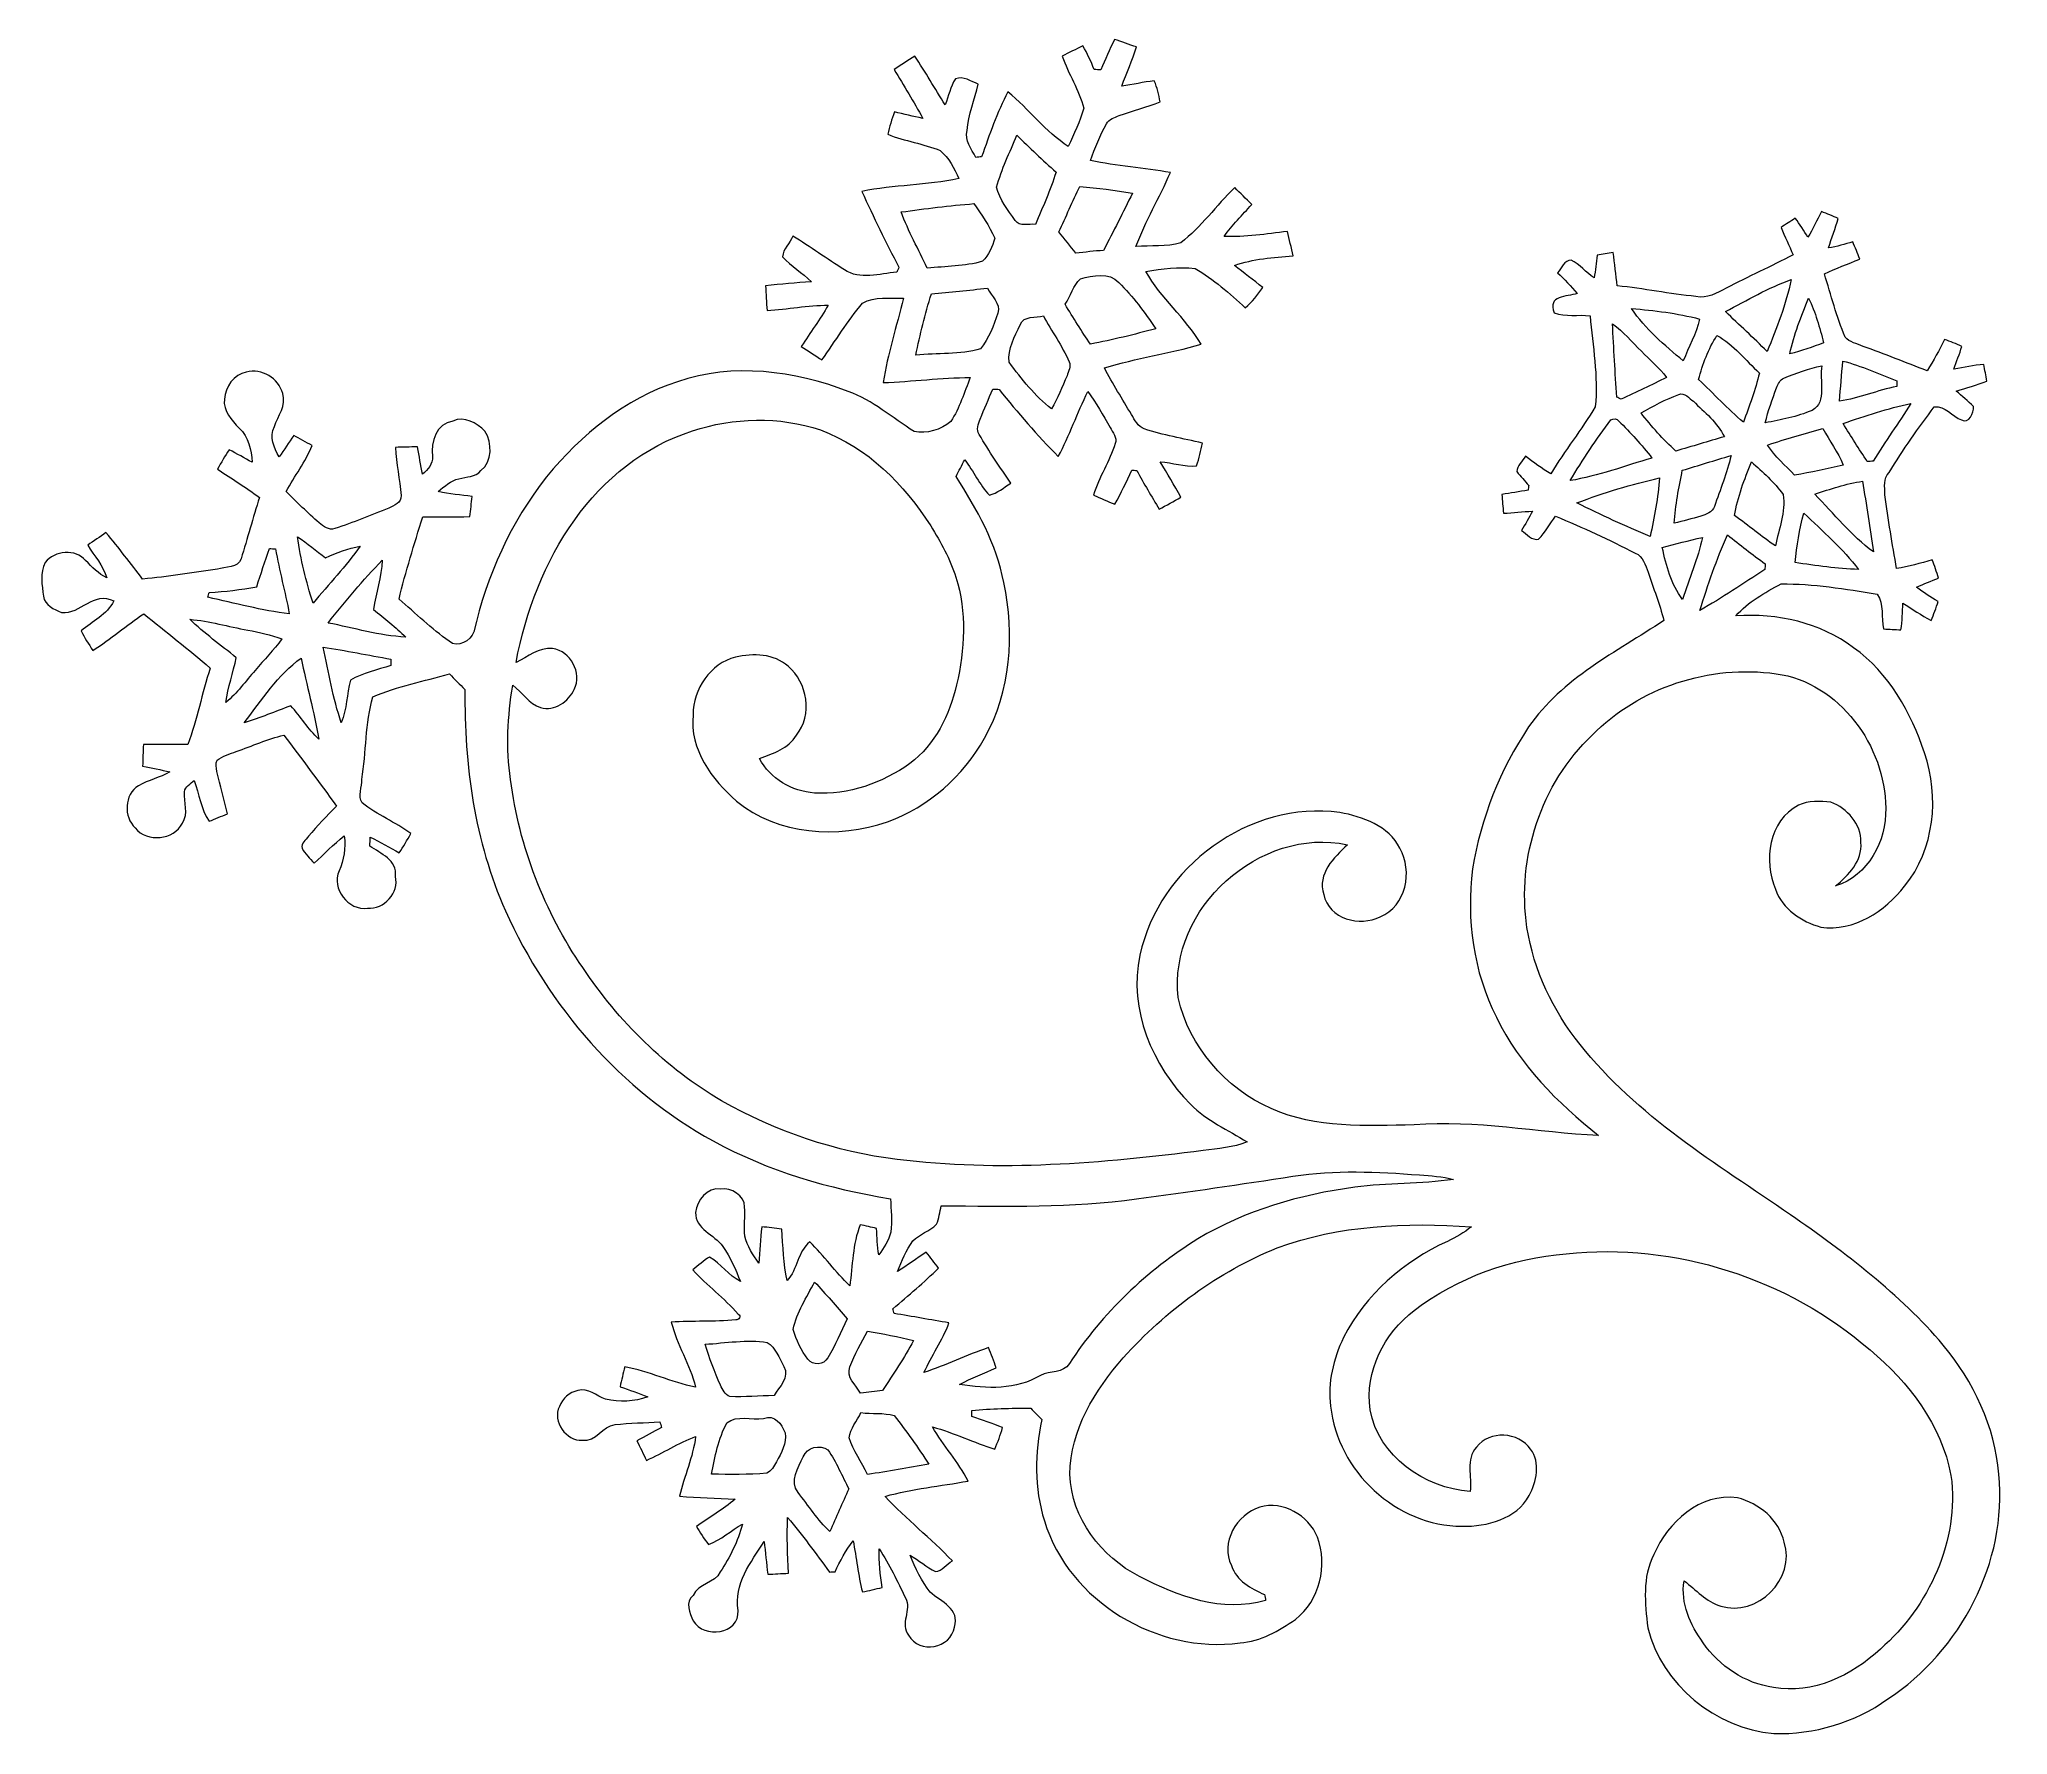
# Model space of a CAD drawing. Header units: centimetres. Extents: x -16.3 to 16.4, y -14.1 to 14.
import ezdxf

# ---------------------------------------------------------------- set-up
doc = ezdxf.new("R2010")
doc.units = ezdxf.units.CM
doc.header["$MEASUREMENT"] = 0
doc.layers.add('Layer 1', color=7, linetype='Continuous')

msp = doc.modelspace()

# ---------------------------------------------------------------- linework, layer by layer
at = {"layer": 'Layer 1', "color": 253, "lineweight": 9}
for points, knots in [([(1.55427, 14.04624), (1.67669, 14.00638), (1.79769, 13.96299), (1.9194, 13.91995), (1.9194, 13.91995), (1.85308, 13.69805), (1.75042, 13.48921), (1.67704, 13.26978), (1.67704, 13.26978), (1.85766, 13.2913), (2.03264, 13.34527), (2.21503, 13.35656), (2.21503, 13.35656), (2.26759, 13.24755), (2.28241, 13.12585), (2.31451, 13.01014), (2.31451, 13.01014), (2.08944, 12.92794), (1.85978, 12.85985), (1.6333, 12.78295), (1.6333, 12.78295), (1.5571, 12.74979), (1.46396, 12.72721), (1.4241, 12.64536), (1.4241, 12.64536), (1.31015, 12.45557), (1.23395, 12.24672), (1.15563, 12.04035), (1.15563, 12.04035), (1.59273, 11.94298), (2.04181, 11.92111), (2.48173, 11.83644), (2.48173, 11.83644), (2.30251, 11.42264), (2.06686, 11.03458), (1.91023, 10.61089), (1.91023, 10.61089), (2.15646, 10.63135), (2.41611, 10.60137), (2.65459, 10.67369), (2.65459, 10.67369), (2.99502, 10.93157), (3.23949, 11.29317), (3.54782, 11.58738), (3.54782, 11.58738), (3.64166, 11.49566), (3.73656, 11.40359), (3.82969, 11.31045), (3.82969, 11.31045), (3.67905, 11.13054), (3.50266, 10.97143), (3.37178, 10.77599), (3.37178, 10.77599), (3.72386, 10.76753), (4.07311, 10.81621), (4.42165, 10.86101), (4.42165, 10.86101), (4.45587, 10.72731), (4.48727, 10.5929), (4.51549, 10.45744), (4.51549, 10.45744), (4.18811, 10.4271), (3.85438, 10.41052), (3.54218, 10.29692), (3.54218, 10.29692), (3.69881, 10.17556), (3.85756, 10.05562), (4.01349, 9.9325), (4.01349, 9.9325), (3.93164, 9.80868), (3.83569, 9.69402), (3.72386, 9.59595), (3.72386, 9.59595), (3.46245, 9.83125), (3.19963, 10.07538), (2.89095, 10.24718), (2.89095, 10.24718), (2.62143, 10.2821), (2.34344, 10.23871), (2.07568, 10.19991), (2.07568, 10.19991), (2.32156, 9.75434), (2.73185, 9.42944), (2.99043, 8.99164), (2.99043, 8.99164), (2.46162, 8.83713), (1.91269, 8.76269), (1.38706, 8.5983), (1.38706, 8.5983), (1.5257, 8.33477), (1.68551, 8.08289), (1.83508, 7.82501), (1.83508, 7.82501), (1.89153, 7.73681), (1.94374, 7.62745), (2.04746, 7.58582), (2.04746, 7.58582), (2.36425, 7.48564), (2.69198, 7.42637), (3.01583, 7.35334), (3.01583, 7.35334), (2.98443, 7.22775), (2.96327, 7.09829), (2.91705, 6.97693), (2.91705, 6.97693), (2.71491, 6.95224), (2.51489, 7.03232), (2.31451, 7.04149), (2.31451, 7.04149), (2.42775, 6.8464), (2.54699, 6.65379), (2.65423, 6.45482), (2.65423, 6.45482), (2.53535, 6.38779), (2.41646, 6.32112), (2.29758, 6.25515), (2.29758, 6.25515), (2.17058, 6.46858), (2.04111, 6.68024), (1.92363, 6.89897), (1.92363, 6.89897), (1.90352, 6.90002), (1.86295, 6.90214), (1.84284, 6.90285), (1.84284, 6.90285), (1.75218, 6.7127), (1.66293, 6.52114), (1.56098, 6.33664), (1.56098, 6.33664), (1.44315, 6.38814), (1.32497, 6.4393), (1.20749, 6.4908), (1.20749, 6.4908), (1.29569, 6.78855), (1.47666, 7.04819), (1.56662, 7.34452), (1.56662, 7.34452), (1.60331, 7.4426), (1.52217, 7.53326), (1.48266, 7.61264), (1.48266, 7.61264), (1.36271, 7.81231), (1.25406, 8.01939), (1.11365, 8.2053), (1.11365, 8.2053), (0.9355, 7.85323), (0.80921, 7.47682), (0.62259, 7.12862), (0.62259, 7.12862), (0.27263, 7.47929), (-0.04875, 7.85746), (-0.35955, 8.2427), (-0.35955, 8.2427), (-0.38495, 8.24411), (-0.4361, 8.24658), (-0.4615, 8.24763), (-0.4615, 8.24763), (-0.53382, 8.08289), (-0.60543, 7.91744), (-0.6707, 7.74951), (-0.6707, 7.74951), (-0.69892, 7.66873), (-0.74549, 7.57418), (-0.68728, 7.49445), (-0.68728, 7.49445), (-0.52747, 7.21611), (-0.34402, 6.95188), (-0.16481, 6.68554), (-0.16481, 6.68554), (-0.27982, 6.61533), (-0.38847, 6.52326), (-0.51936, 6.48869), (-0.51936, 6.48869), (-0.68516, 6.66119), (-0.78288, 6.88556), (-0.92893, 7.07359), (-0.92893, 7.07359), (-0.97726, 6.98293), (-1.02524, 6.89191), (-1.07216, 6.80054), (-1.07216, 6.80054), (-0.72644, 6.2562), (-0.40294, 5.68153), (-0.28088, 5.03983), (-0.28088, 5.03983), (-0.09637, 4.17764), (-0.16446, 3.23854), (-0.59908, 2.45926), (-0.59908, 2.45926), (-0.96033, 1.83272), (-1.52407, 1.31379), (-2.21128, 1.07072), (-2.21128, 1.07072), (-3.03537, 0.7885), (-4.02244, 0.85094), (-4.71459, 1.41645), (-4.71459, 1.41645), (-5.1224, 1.77346), (-5.49352, 2.27475), (-5.43426, 2.84872), (-5.43426, 2.84872), (-5.43284, 3.27135), (-5.14886, 3.69574), (-4.73046, 3.8051), (-4.73046, 3.8051), (-4.43907, 3.8686), (-4.08841, 3.86402), (-3.85663, 3.65059), (-3.85663, 3.65059), (-3.53561, 3.38212), (-3.44671, 2.84026), (-3.72152, 2.50971), (-3.72152, 2.50971), (-3.84711, 2.28216), (-4.10569, 2.20914), (-4.33182, 2.12271), (-4.33182, 2.12271), (-4.15649, 1.78581), (-3.79454, 1.57731), (-3.41954, 1.55015), (-3.41954, 1.55015), (-2.8551, 1.51593), (-2.29347, 1.7149), (-1.83698, 2.03945), (-1.83698, 2.03945), (-1.41753, 2.34954), (-1.18117, 2.84731), (-1.06404, 3.34402), (-1.06404, 3.34402), (-0.92364, 3.92717), (-0.89965, 4.55123), (-1.07392, 5.13014), (-1.07392, 5.13014), (-1.17305, 5.43141), (-1.32757, 5.7101), (-1.49337, 5.97892), (-1.49337, 5.97892), (-1.93329, 6.66613), (-2.54148, 7.28349), (-3.32076, 7.5696), (-3.32076, 7.5696), (-4.00551, 7.80067), (-4.76292, 7.77844), (-5.4459, 7.55302), (-5.4459, 7.55302), (-6.23894, 7.30325), (-6.91945, 6.75574), (-7.39605, 6.08158), (-7.39605, 6.08158), (-7.89735, 5.38237), (-8.21097, 4.55829), (-8.37078, 3.71656), (-8.37078, 3.71656), (-8.17357, 3.80652), (-7.99577, 3.96985), (-7.76365, 3.9441), (-7.76365, 3.9441), (-7.46273, 3.90565), (-7.27117, 3.53699), (-7.40522, 3.26818), (-7.40522, 3.26818), (-7.49977, 3.06674), (-7.73084, 2.896), (-7.96261, 2.96832), (-7.96261, 2.96832), (-8.1577, 3.02864), (-8.2653, 3.2209), (-8.42511, 3.33697), (-8.42511, 3.33697), (-8.50836, 2.82191), (-8.54152, 2.29204), (-8.45932, 1.77416), (-8.45932, 1.77416), (-8.32174, 0.65762), (-7.89735, -0.41765), (-7.26482, -1.3458), (-7.26482, -1.3458), (-6.66651, -2.2341), (-5.88863, -3.01127), (-4.96189, -3.5549), (-4.96189, -3.5549), (-4.06477, -4.06008), (-3.0717, -4.40121), (-2.04829, -4.5268), (-2.04829, -4.5268), (-0.3599, -4.73882), (1.34684, -4.59277), (3.02712, -4.37759), (3.02712, -4.37759), (3.27089, -4.34125), (3.52595, -4.33383), (3.75525, -4.23436), (3.75525, -4.23436), (3.43528, -4.03785), (3.08286, -3.88228), (2.81581, -3.61064), (2.81581, -3.61064), (2.1861, -2.9714), (1.77793, -2.04325), (1.97761, -1.13731), (1.97761, -1.13731), (2.28805, 0.32566), (3.79829, 1.4302), (5.28984, 1.2263), (5.28984, 1.2263), (5.67225, 1.15786), (6.10369, 1.00758), (6.28714, 0.63328), (6.28714, 0.63328), (6.50445, 0.25687), (6.39262, -0.33474), (5.95976, -0.50161), (5.95976, -0.50161), (5.62462, -0.67341), (5.1078, -0.539), (5.0249, -0.13401), (5.0249, -0.13401), (4.91236, 0.21489), (5.19282, 0.47488), (5.41719, 0.69184), (5.41719, 0.69184), (3.96586, 1.00123), (2.44539, -0.36579), (2.6112, -1.84287), (2.6112, -1.84287), (2.79358, -2.65461), (3.39507, -3.35064), (4.1546, -3.68119), (4.1546, -3.68119), (4.89614, -4.01493), (5.73222, -3.9666), (6.52491, -3.95177), (6.52491, -3.95177), (7.54867, -3.86993), (8.56326, -4.08301), (9.58314, -4.12888), (9.58314, -4.12888), (8.9044, -3.58806), (8.26693, -2.96082), (7.88981, -2.16707), (7.88981, -2.16707), (7.50246, -1.41495), (7.38922, -0.54323), (7.49329, 0.29073), (7.49329, 0.29073), (7.62805, 1.13034), (7.95013, 1.93856), (8.42286, 2.64482), (8.42286, 2.64482), (8.97672, 3.45056), (9.87489, 3.88483), (10.66582, 4.41082), (10.66582, 4.41082), (10.59632, 4.68282), (10.49119, 4.94422), (10.40547, 5.21092), (10.40547, 5.21092), (10.3589, 5.3284), (10.32362, 5.47516), (10.19168, 5.52525), (10.19168, 5.52525), (9.76024, 5.75067), (9.31609, 5.95282), (8.86736, 6.14155), (8.86736, 6.14155), (8.77352, 6.01491), (8.7019, 5.86956), (8.58796, 5.75914), (8.58796, 5.75914), (8.47613, 5.73057), (8.39005, 5.84839), (8.30221, 5.90166), (8.30221, 5.90166), (8.36641, 6.00785), (8.43062, 6.11404), (8.48671, 6.22446), (8.48671, 6.22446), (8.32549, 6.21387), (8.16603, 6.19729), (8.00517, 6.18882), (8.00517, 6.18882), (7.99529, 6.29254), (7.98541, 6.39661), (7.97871, 6.49962), (7.97871, 6.49962), (8.12299, 6.52396), (8.26763, 6.54725), (8.41263, 6.57088), (8.41263, 6.57088), (8.41615, 6.59099), (8.42321, 6.63085), (8.42638, 6.65096), (8.42638, 6.65096), (8.35724, 6.72505), (8.29092, 6.80089), (8.22777, 6.87886), (8.22777, 6.87886), (8.22671, 6.98081), (8.32655, 7.04995), (8.36994, 7.13497), (8.36994, 7.13497), (8.50788, 7.03479), (8.64193, 6.92578), (8.79257, 6.84393), (8.79257, 6.84393), (9.02046, 7.22599), (9.30127, 7.57418), (9.52846, 7.95554), (9.52846, 7.95554), (9.5782, 8.45754), (9.48683, 8.96413), (9.44097, 9.46472), (9.44097, 9.46472), (9.24553, 9.48553), (9.03493, 9.44179), (8.84689, 9.51269), (8.84689, 9.51269), (8.73083, 9.80691), (9.05327, 9.77657), (9.22578, 9.83161), (9.22578, 9.83161), (9.12418, 9.9519), (9.01834, 10.06832), (8.90334, 10.17556), (8.90334, 10.17556), (8.96931, 10.24859), (9.01552, 10.39041), (9.12806, 10.38688), (9.12806, 10.38688), (9.27199, 10.31209), (9.37641, 10.18121), (9.51118, 10.0916), (9.51118, 10.0916), (9.52881, 10.21614), (9.54222, 10.34137), (9.56021, 10.4659), (9.56021, 10.4659), (9.6477, 10.48284), (9.73519, 10.49906), (9.82338, 10.51353), (9.82338, 10.51353), (9.8509, 10.32902), (9.8696, 10.14311), (9.89288, 9.95755), (9.89288, 9.95755), (10.33033, 9.91804), (10.76036, 9.82172), (11.19816, 9.78469), (11.19816, 9.78469), (11.3816, 9.73953), (11.54282, 9.84007), (11.69769, 9.91838), (11.69769, 9.91838), (12.06388, 10.11312), (12.44241, 10.2821), (12.81035, 10.47365), (12.81035, 10.47365), (12.74262, 10.62536), (12.67171, 10.77529), (12.60821, 10.92839), (12.60821, 10.92839), (12.68688, 10.97884), (12.7659, 11.02964), (12.84528, 11.08009), (12.84528, 11.08009), (12.92218, 10.9799), (12.9878, 10.8723), (13.05377, 10.76435), (13.05377, 10.76435), (13.1402, 10.90052), (13.20511, 11.04834), (13.27919, 11.19157), (13.27919, 11.19157), (13.37374, 11.15664), (13.46652, 11.11678), (13.55824, 11.07444), (13.55824, 11.07444), (13.50744, 10.91111), (13.44818, 10.75059), (13.39738, 10.58726), (13.39738, 10.58726), (13.53319, 10.61054), (13.66513, 10.65182), (13.79778, 10.68956), (13.79778, 10.68956), (13.83941, 10.59537), (13.87786, 10.49977), (13.91349, 10.40311), (13.91349, 10.40311), (13.71805, 10.32162), (13.51767, 10.25176), (13.32823, 10.15721), (13.32823, 10.15721), (13.43971, 9.80727), (13.52614, 9.44849), (13.67184, 9.11018), (13.67184, 9.11018), (13.74416, 9.02022), (13.86939, 9.00187), (13.96923, 8.95495), (13.96923, 8.95495), (14.32694, 8.83007), (14.67725, 8.68437), (15.03285, 8.55279), (15.03285, 8.55279), (15.13904, 8.71999), (15.23394, 8.89356), (15.32107, 9.07137), (15.32107, 9.07137), (15.41809, 9.03573), (15.51369, 8.99693), (15.60823, 8.95495), (15.60823, 8.95495), (15.56837, 8.82866), (15.51933, 8.70554), (15.47629, 8.5803), (15.47629, 8.5803), (15.64175, 8.60394), (15.80473, 8.64451), (15.97195, 8.6565), (15.97195, 8.6565), (15.98888, 8.56407), (16.00652, 8.47165), (16.0231, 8.37887), (16.0231, 8.37887), (15.85659, 8.31396), (15.68302, 8.26951), (15.51334, 8.21483), (15.51334, 8.21483), (15.61035, 8.13016), (15.71019, 8.05043), (15.8005, 7.9573), (15.8005, 7.9573), (15.80649, 7.8557), (15.72677, 7.66908), (15.60224, 7.7354), (15.60224, 7.7354), (15.44737, 7.7922), (15.32848, 7.97494), (15.15068, 7.95307), (15.15068, 7.95307), (14.88539, 7.6024), (14.63245, 7.24116), (14.40068, 6.86722), (14.40068, 6.86722), (14.30331, 6.76526), (14.328, 6.62168), (14.33259, 6.49504), (14.33259, 6.49504), (14.38339, 6.08475), (14.455, 5.6773), (14.52591, 5.27019), (14.52591, 5.27019), (14.72417, 5.31076), (14.92279, 5.35274), (15.1147, 5.41801), (15.1147, 5.41801), (15.15456, 5.31782), (15.18631, 5.21692), (15.22124, 5.11426), (15.22124, 5.11426), (15.09953, 5.06452), (14.97817, 5.01513), (14.85752, 4.96539), (14.85752, 4.96539), (14.96759, 4.87296), (15.08894, 4.79571), (15.21383, 4.72444), (15.21383, 4.72444), (15.17961, 4.61896), (15.14221, 4.51454), (15.09953, 4.41188), (15.09953, 4.41188), (14.93584, 4.49655), (14.7845, 4.60309), (14.62786, 4.69869), (14.62786, 4.69869), (14.62398, 4.55052), (14.62046, 4.4013), (14.59611, 4.2549), (14.59611, 4.2549), (14.50016, 4.26054), (14.40456, 4.26583), (14.31001, 4.27148), (14.31001, 4.27148), (14.26838, 4.45739), (14.31954, 4.68282), (14.20312, 4.8458), (14.20312, 4.8458), (13.67783, 4.93399), (13.14338, 5.0243), (12.60856, 5.01584), (12.60856, 5.01584), (12.34222, 4.8712), (12.06282, 4.72162), (11.86138, 4.48879), (11.86138, 4.48879), (12.54506, 4.52901), (13.25803, 4.38049), (13.81083, 3.95892), (13.81083, 3.95892), (14.39997, 3.54405), (14.76298, 2.88365), (14.98946, 2.21408), (14.98946, 2.21408), (15.23782, 1.48383), (15.15386, 0.61494), (14.65891, 0.00534), (14.65891, 0.00534), (14.32694, -0.40812), (13.82283, -0.75525), (13.26685, -0.67235), (13.26685, -0.67235), (12.943, -0.58627), (12.63432, -0.37178), (12.51578, -0.04688), (12.51578, -0.04688), (12.3207, 0.42444), (12.40007, 1.09366), (12.89678, 1.3473), (12.89678, 1.3473), (13.06083, 1.42527), (13.25768, 1.41856), (13.43548, 1.39775), (13.43548, 1.39775), (13.70359, 1.29474), (13.94312, 1.03404), (13.9336, 0.73171), (13.9336, 0.73171), (13.96006, 0.42302), (13.72934, 0.1909), (13.51344, 0.00816), (13.51344, 0.00816), (14.05107, 0.17361), (14.36081, 0.7564), (14.34423, 1.29686), (14.34423, 1.29686), (14.34, 2.32555), (13.57941, 3.38248), (12.52743, 3.52817), (12.52743, 3.52817), (11.42605, 3.68234), (10.25801, 3.30451), (9.4759, 2.50865), (9.4759, 2.50865), (8.62711, 1.7022), (8.22565, 0.47594), (8.39463, -0.67835), (8.39463, -0.67835), (8.50611, -1.39061), (8.82502, -2.05912), (9.27623, -2.61863), (9.27623, -2.61863), (10.21532, -3.80713), (11.534, -4.60019), (12.76696, -5.44368), (12.76696, -5.44368), (13.67607, -6.07939), (14.57918, -6.75037), (15.29708, -7.60444), (15.29708, -7.60444), (15.79697, -8.21016), (16.16386, -8.95311), (16.21854, -9.74545), (16.21854, -9.74545), (16.36671, -11.20384), (15.59059, -12.67315), (14.38057, -13.4722), (14.38057, -13.4722), (13.83588, -13.8659), (13.15784, -14.0631), (12.48756, -14.04511), (12.48756, -14.04511), (11.52554, -13.95691), (10.63089, -13.23795), (10.39771, -12.29039), (10.39771, -12.29039), (10.35467, -11.88611), (10.30175, -11.45219), (10.50178, -11.07754), (10.50178, -11.07754), (10.72967, -10.54026), (11.26342, -10.05202), (11.88572, -10.13491), (11.88572, -10.13491), (12.2445, -10.23193), (12.58069, -10.49475), (12.65972, -10.87434), (12.65972, -10.87434), (12.86786, -11.47371), (12.20181, -12.126), (11.60773, -11.93056), (11.60773, -11.93056), (11.36255, -11.86282), (11.20063, -11.65821), (11.00237, -11.51499), (11.00237, -11.51499), (10.9364, -11.88505), (11.10749, -12.24382), (11.31563, -12.53875), (11.31563, -12.53875), (11.58621, -12.9261), (12.00884, -13.21467), (12.48121, -13.28029), (12.48121, -13.28029), (13.13667, -13.40129), (13.78649, -13.08097), (14.25745, -12.64423), (14.25745, -12.64423), (15.06319, -11.93867), (15.56766, -10.84682), (15.42726, -9.76697), (15.42726, -9.76697), (15.27098, -8.93054), (14.72629, -8.22145), (14.0867, -7.68523), (14.0867, -7.68523), (12.71757, -6.49566), (10.85244, -5.90123), (9.04798, -6.08891), (9.04798, -6.08891), (8.14416, -6.16687), (7.24881, -6.4752), (6.52562, -7.02906), (6.52562, -7.02906), (6.02785, -7.40936), (5.70364, -8.04083), (5.79466, -8.67582), (5.79466, -8.67582), (5.9266, -9.44665), (6.70448, -9.97934), (7.45272, -10.02909), (7.45272, -10.02909), (7.48235, -9.78884), (7.37722, -9.49357), (7.55749, -9.29566), (7.55749, -9.29566), (7.77198, -9.01556), (8.25776, -9.04166), (8.45496, -9.33023), (8.45496, -9.33023), (8.62817, -9.55389), (8.5488, -9.87069), (8.43379, -10.1007), (8.43379, -10.1007), (8.21507, -10.48876), (7.73459, -10.61329), (7.31937, -10.60905), (7.31937, -10.60905), (6.23387, -10.60729), (5.24609, -9.69182), (5.13955, -8.61692), (5.13955, -8.61692), (5.08452, -8.2278), (5.18683, -7.83057), (5.35298, -7.47921), (5.35298, -7.47921), (5.71282, -6.76448), (6.35487, -6.21556), (7.07524, -5.88395), (7.07524, -5.88395), (7.21565, -5.81692), (7.35394, -5.74284), (7.47318, -5.64194), (7.47318, -5.64194), (6.39438, -5.57033), (5.27784, -5.61054), (4.25443, -5.9926), (4.25443, -5.9926), (3.27406, -6.38454), (2.40623, -7.03259), (1.70068, -7.81364), (1.70068, -7.81364), (1.23078, -8.35092), (0.82261, -9.00885), (0.81591, -9.74651), (0.81591, -9.74651), (0.83566, -10.47711), (1.33414, -11.11987), (1.97161, -11.44126), (1.97161, -11.44126), (2.60379, -11.76969), (3.34603, -12.0498), (4.06076, -11.83672), (4.06076, -11.83672), (4.05617, -11.81308), (4.047, -11.76581), (4.04206, -11.74217), (4.04206, -11.74217), (3.8184, -11.64022), (3.57675, -11.51005), (3.49526, -11.26063), (3.49526, -11.26063), (3.29911, -10.88457), (3.58451, -10.40797), (3.96445, -10.29085), (3.96445, -10.29085), (4.35109, -10.18007), (4.77125, -10.42808), (4.92048, -10.78791), (4.92048, -10.78791), (5.09687, -11.26169), (4.96034, -11.83354), (4.55747, -12.1514), (4.55747, -12.1514), (4.28371, -12.34295), (3.9768, -12.5137), (3.63707, -12.54263), (3.63707, -12.54263), (2.26865, -12.72784), (0.80039, -11.85718), (0.39222, -10.51874), (0.39222, -10.51874), (0.21936, -9.97298), (0.23665, -9.39232), (0.34777, -8.8367), (0.34777, -8.8367), (0.28674, -8.77496), (0.22606, -8.71358), (0.16539, -8.65255), (0.16539, -8.65255), (-0.16164, -8.64795), (-0.48796, -8.65537), (-0.81322, -8.68887), (-0.81322, -8.68887), (-0.81287, -8.71392), (-0.81216, -8.76366), (-0.81181, -8.78837), (-0.81181, -8.78837), (-0.63895, -8.84127), (-0.46961, -8.90513), (-0.30204, -8.97321), (-0.30204, -8.97321), (-0.33662, -9.09528), (-0.38071, -9.21486), (-0.4301, -9.332), (-0.4301, -9.332), (-0.77865, -9.21981), (-1.1092, -9.05753), (-1.46339, -8.96193), (-1.46339, -8.96193), (-1.28594, -9.27308), (-1.03406, -9.53731), (-0.87284, -9.85834), (-0.87284, -9.85834), (-1.3311, -9.94511), (-1.80029, -9.98005), (-2.24902, -10.1134), (-2.24902, -10.1134), (-1.90083, -10.49405), (-1.48632, -10.80696), (-1.13425, -11.18408), (-1.13425, -11.18408), (-1.22914, -11.23029), (-1.30429, -11.352), (-1.41259, -11.35835), (-1.41259, -11.35835), (-1.56534, -11.28956), (-1.68811, -11.16715), (-1.83592, -11.08812), (-1.83592, -11.08812), (-1.74526, -11.30191), (-1.64683, -11.51922), (-1.50255, -11.70266), (-1.50255, -11.70266), (-1.32228, -11.85506), (-1.00125, -11.98277), (-1.10003, -12.27945), (-1.10003, -12.27945), (-1.15259, -12.63294), (-1.68776, -12.73419), (-1.85991, -12.41422), (-1.85991, -12.41422), (-2.01302, -12.23218), (-1.8017, -11.98877), (-1.91247, -11.79544), (-1.91247, -11.79544), (-2.04688, -11.52028), (-2.17671, -11.23982), (-2.34816, -10.98511), (-2.34816, -10.98511), (-2.35697, -11.19854), (-2.32946, -11.41127), (-2.29806, -11.62223), (-2.29806, -11.62223), (-2.40707, -11.64975), (-2.51678, -11.67515), (-2.6265, -11.69808), (-2.6265, -11.69808), (-2.69635, -11.41832), (-2.7221, -11.13081), (-2.78172, -10.84929), (-2.78172, -10.84929), (-2.89814, -11.01016), (-2.99938, -11.18196), (-3.07982, -11.36364), (-3.07982, -11.36364), (-3.1031, -11.3647), (-3.14931, -11.36611), (-3.1726, -11.36682), (-3.1726, -11.36682), (-3.39837, -11.06096), (-3.62239, -10.75369), (-3.86686, -10.46265), (-3.86686, -10.46265), (-3.88097, -10.77098), (-3.8651, -11.07931), (-3.85416, -11.38799), (-3.85416, -11.38799), (-3.96952, -11.39187), (-4.08241, -11.40033), (-4.19671, -11.40492), (-4.19671, -11.40492), (-4.21611, -11.22324), (-4.23622, -11.04015), (-4.25492, -10.85952), (-4.25492, -10.85952), (-4.47152, -11.20242), (-4.76398, -11.57178), (-4.68778, -12.00394), (-4.68778, -12.00394), (-4.66238, -12.3994), (-5.25857, -12.47948), (-5.43179, -12.17539), (-5.43179, -12.17539), (-5.49705, -12.0505), (-5.56584, -11.86282), (-5.43531, -11.75382), (-5.43531, -11.75382), (-5.34218, -11.55626), (-5.08007, -11.55626), (-4.9827, -11.364), (-4.9827, -11.364), (-4.81972, -11.1227), (-4.69272, -10.85494), (-4.61299, -10.57519), (-4.61299, -10.57519), (-4.80843, -10.6729), (-4.96647, -10.83942), (-5.17602, -10.90821), (-5.17602, -10.90821), (-5.25928, -10.82001), (-5.31502, -10.7103), (-5.37993, -10.61011), (-5.37993, -10.61011), (-5.16226, -10.46406), (-4.93507, -10.3293), (-4.73611, -10.15785), (-4.73611, -10.15785), (-5.04373, -10.13809), (-5.35241, -10.13986), (-5.65933, -10.11093), (-5.65933, -10.11093), (-5.58066, -9.77755), (-5.43461, -9.46181), (-5.39298, -9.11998), (-5.39298, -9.11998), (-5.67556, -9.22687), (-5.93097, -9.39232), (-6.20578, -9.51615), (-6.20578, -9.51615), (-6.26046, -9.40749), (-6.31373, -9.29884), (-6.36524, -9.18947), (-6.36524, -9.18947), (-6.23012, -9.11539), (-6.09324, -9.04448), (-5.95919, -8.96864), (-5.95919, -8.96864), (-5.96554, -8.94606), (-5.97789, -8.90055), (-5.98388, -8.87796), (-5.98388, -8.87796), (-6.23224, -8.8949), (-6.48165, -8.89314), (-6.72824, -8.92313), (-6.72824, -8.92313), (-6.94273, -8.94323), (-7.03728, -9.2117), (-7.27117, -9.18136), (-7.27117, -9.18136), (-7.53822, -9.20288), (-7.77035, -8.86598), (-7.65217, -8.62185), (-7.65217, -8.62185), (-7.59819, -8.48921), (-7.48601, -8.38302), (-7.34419, -8.35797), (-7.34419, -8.35797), (-7.17416, -8.30894), (-7.03481, -8.44899), (-6.88452, -8.5012), (-6.88452, -8.5012), (-6.65487, -8.55129), (-6.40827, -8.54812), (-6.18708, -8.46169), (-6.18708, -8.46169), (-6.33737, -8.40102), (-6.49153, -8.34951), (-6.64393, -8.29482), (-6.64393, -8.29482), (-6.62065, -8.18406), (-6.59489, -8.07363), (-6.56738, -7.96428), (-6.56738, -7.96428), (-6.16556, -8.03871), (-5.79374, -8.22004), (-5.39404, -8.30047), (-5.39404, -8.30047), (-5.48576, -7.92618), (-5.70307, -7.59633), (-5.79621, -7.22274), (-5.79621, -7.22274), (-5.44025, -7.20369), (-5.08254, -7.21709), (-4.72694, -7.18711), (-4.72694, -7.18711), (-4.67261, -7.18993), (-4.63063, -7.12502), (-4.68425, -7.08939), (-4.68425, -7.08939), (-4.91567, -6.82622), (-5.2053, -6.62055), (-5.43637, -6.35632), (-5.43637, -6.35632), (-5.345, -6.2847), (-5.26351, -6.19721), (-5.15909, -6.14394), (-5.15909, -6.14394), (-4.97317, -6.25895), (-4.84159, -6.44451), (-4.64827, -6.5514), (-4.64827, -6.5514), (-4.72976, -6.34961), (-4.81795, -6.14747), (-4.94072, -5.9672), (-4.94072, -5.9672), (-5.08289, -5.77212), (-5.39474, -5.68251), (-5.39404, -5.40593), (-5.39404, -5.40593), (-5.36405, -5.20801), (-5.20424, -4.98012), (-4.97564, -5.01751), (-4.97564, -5.01751), (-4.79855, -4.98365), (-4.58124, -5.12723), (-4.57877, -5.31421), (-4.57877, -5.31421), (-4.5696, -5.47543), (-4.58971, -5.63736), (-4.57665, -5.79893), (-4.57665, -5.79893), (-4.53397, -5.96367), (-4.44083, -6.11114), (-4.34276, -6.24837), (-4.34276, -6.24837), (-4.32512, -6.04622), (-4.32512, -5.84408), (-4.29408, -5.64406), (-4.29408, -5.64406), (-4.18683, -5.65005), (-4.07253, -5.66769), (-3.96317, -5.67969), (-3.96317, -5.67969), (-3.94589, -5.96544), (-3.93213, -6.25401), (-3.87392, -6.53553), (-3.87392, -6.53553), (-3.70353, -6.34997), (-3.69577, -6.0501), (-3.50033, -5.89382), (-3.50033, -5.89382), (-3.26291, -6.12172), (-3.0717, -6.39336), (-2.83569, -6.62337), (-2.83569, -6.62337), (-2.78807, -6.28364), (-2.78983, -5.93051), (-2.66213, -5.60737), (-2.66213, -5.60737), (-2.57146, -5.62783), (-2.4808, -5.64864), (-2.38978, -5.66981), (-2.38978, -5.66981), (-2.38626, -5.81551), (-2.38026, -5.96332), (-2.35239, -6.10725), (-2.35239, -6.10725), (-2.26807, -5.99331), (-2.19329, -5.86878), (-2.15554, -5.73119), (-2.15554, -5.73119), (-2.12873, -5.54704), (-2.15483, -5.36042), (-2.16012, -5.17662), (-2.16012, -5.17662), (-3.18142, -5.01364), (-4.1893, -4.71765), (-5.09947, -4.21988), (-5.09947, -4.21988), (-6.63017, -3.37816), (-7.83632, -1.99033), (-8.5447, -0.40142), (-8.5447, -0.40142), (-9.06081, 0.74687), (-9.22838, 2.01546), (-9.2185, 3.26536), (-9.2185, 3.26536), (-9.30423, 3.35179), (-9.38995, 3.43786), (-9.47321, 3.52641), (-9.47321, 3.52641), (-9.89584, 3.40364), (-10.33857, 3.3218), (-10.7425, 3.144), (-10.7425, 3.144), (-10.87444, 2.70444), (-10.85292, 2.22854), (-10.92701, 1.77557), (-10.92701, 1.77557), (-10.91854, 1.65351), (-11.00285, 1.4997), (-10.92207, 1.38611), (-10.92207, 1.38611), (-10.67159, 1.18749), (-10.37138, 1.06684), (-10.11491, 0.8767), (-10.11491, 0.8767), (-10.17453, 0.76769), (-10.23979, 0.66186), (-10.30647, 0.55673), (-10.30647, 0.55673), (-10.46592, 0.64774), (-10.62467, 0.73947), (-10.78907, 0.82061), (-10.78907, 0.82061), (-10.79083, 0.77016), (-10.79224, 0.71971), (-10.79366, 0.66926), (-10.79366, 0.66926), (-10.61832, 0.54473), (-10.33328, 0.43819), (-10.37138, 0.16726), (-10.37138, 0.16726), (-10.30047, -0.10297), (-10.564, -0.38307), (-10.83211, -0.35979), (-10.83211, -0.35979), (-11.15137, -0.4053), (-11.43994, -0.03418), (-11.30518, 0.25828), (-11.30518, 0.25828), (-11.22969, 0.44102), (-11.18947, 0.63998), (-11.2184, 0.83754), (-11.2184, 0.83754), (-11.40043, 0.70384), (-11.55142, 0.5338), (-11.72005, 0.38422), (-11.72005, 0.38422), (-11.78567, 0.46783), (-11.87033, 0.53874), (-11.91902, 0.63399), (-11.91902, 0.63399), (-11.94724, 0.7183), (-11.85164, 0.77086), (-11.81424, 0.8326), (-11.81424, 0.8326), (-11.66607, 1.00581), (-11.50803, 1.16986), (-11.34963, 1.33319), (-11.34963, 1.33319), (-11.6308, 1.73254), (-11.93101, 2.11777), (-12.22064, 2.51076), (-12.22064, 2.51076), (-12.49228, 2.44585), (-12.74628, 2.32802), (-13.00981, 2.23912), (-13.00981, 2.23912), (-13.11634, 2.19503), (-13.23452, 2.1661), (-13.3266, 2.09343), (-13.3266, 2.09343), (-13.35835, 2.03592), (-13.34212, 1.9696), (-13.33013, 1.90928), (-13.33013, 1.90928), (-13.27686, 1.67292), (-13.21195, 1.43938), (-13.15586, 1.20337), (-13.15586, 1.20337), (-13.25851, 1.16421), (-13.36047, 1.12329), (-13.46136, 1.0806), (-13.46136, 1.0806), (-13.59542, 1.28557), (-13.62964, 1.53145), (-13.70725, 1.75935), (-13.70725, 1.75935), (-13.76687, 1.70326), (-13.85612, 1.6581), (-13.86988, 1.56955), (-13.86988, 1.56955), (-13.88258, 1.39599), (-13.79579, 1.20972), (-13.90304, 1.05203), (-13.90304, 1.05203), (-14.0445, 0.7691), (-14.4883, 0.72324), (-14.6855, 0.97124), (-14.6855, 0.97124), (-14.88164, 1.15469), (-14.8693, 1.5251), (-14.63188, 1.67009), (-14.63188, 1.67009), (-14.46678, 1.76534), (-14.27663, 1.8045), (-14.11118, 1.89869), (-14.11118, 1.89869), (-14.2604, 1.9375), (-14.41245, 1.96431), (-14.56309, 1.9943), (-14.56309, 1.9943), (-14.56062, 2.11495), (-14.55779, 2.23419), (-14.54897, 2.35413), (-14.54897, 2.35413), (-14.3045, 2.35448), (-14.05967, 2.35448), (-13.81484, 2.35342), (-13.81484, 2.35342), (-13.65927, 2.76723), (-13.57813, 3.20291), (-13.44125, 3.62237), (-13.44125, 3.62237), (-13.80144, 3.93175), (-14.17679, 4.22209), (-14.54439, 4.5223), (-14.54439, 4.5223), (-14.82979, 4.32651), (-15.09613, 4.10391), (-15.38647, 3.91482), (-15.38647, 3.91482), (-15.46055, 4.01818), (-15.52829, 4.12578), (-15.58402, 4.24008), (-15.58402, 4.24008), (-15.39458, 4.39142), (-15.15611, 4.50925), (-15.04004, 4.73432), (-15.04004, 4.73432), (-15.37906, 4.91071), (-15.58473, 4.50607), (-15.90752, 4.54523), (-15.90752, 4.54523), (-16.03382, 4.59039), (-16.18445, 4.66412), (-16.2095, 4.81123), (-16.2095, 4.81123), (-16.22573, 4.99467), (-16.27547, 5.20422), (-16.17775, 5.37391), (-16.17775, 5.37391), (-16.02464, 5.5697), (-15.67292, 5.60321), (-15.50959, 5.4046), (-15.50959, 5.4046), (-15.40023, 5.29877), (-15.29439, 5.18482), (-15.15505, 5.11744), (-15.15505, 5.11744), (-15.21749, 5.32099), (-15.36319, 5.4808), (-15.47431, 5.65825), (-15.47431, 5.65825), (-15.37306, 5.72845), (-15.27252, 5.7983), (-15.17092, 5.86709), (-15.17092, 5.86709), (-14.96067, 5.61591), (-14.75994, 5.35733), (-14.56238, 5.09627), (-14.56238, 5.09627), (-14.14646, 5.13755), (-13.73335, 5.20281), (-13.31954, 5.26102), (-13.31954, 5.26102), (-13.19748, 5.30441), (-12.97735, 5.27337), (-12.93008, 5.43529), (-12.93008, 5.43529), (-12.82671, 5.77396), (-12.7297, 6.11439), (-12.62563, 6.45235), (-12.62563, 6.45235), (-12.8507, 6.61674), (-13.08777, 6.76385), (-13.31919, 6.91872), (-13.31919, 6.91872), (-13.26204, 7.0302), (-13.19642, 7.13709), (-13.12834, 7.24222), (-13.12834, 7.24222), (-12.99922, 7.1759), (-12.87434, 7.10181), (-12.74593, 7.03408), (-12.74593, 7.03408), (-12.75827, 7.23763), (-12.80555, 7.45565), (-12.96253, 7.59852), (-12.96253, 7.59852), (-13.0853, 7.73117), (-13.22994, 7.88463), (-13.20771, 8.08254), (-13.20771, 8.08254), (-13.19219, 8.28221), (-13.05214, 8.49493), (-12.84365, 8.52738), (-12.84365, 8.52738), (-12.59, 8.59865), (-12.30354, 8.42755), (-12.2404, 8.17426), (-12.2404, 8.17426), (-12.17231, 7.97952), (-12.32012, 7.80031), (-12.37798, 7.62498), (-12.37798, 7.62498), (-12.46794, 7.45247), (-12.38151, 7.27397), (-12.2979, 7.12333), (-12.2979, 7.12333), (-12.21535, 7.24046), (-12.13703, 7.3604), (-12.05695, 7.47893), (-12.05695, 7.47893), (-11.95535, 7.42319), (-11.85411, 7.3671), (-11.75215, 7.31136), (-11.75215, 7.31136), (-11.86363, 7.04043), (-12.04037, 6.80372), (-12.18501, 6.55077), (-12.18501, 6.55077), (-12.00651, 6.37297), (-11.82553, 6.19694), (-11.63609, 6.03043), (-11.63609, 6.03043), (-11.56447, 5.97081), (-11.47487, 5.90096), (-11.37539, 5.93482), (-11.37539, 5.93482), (-11.07129, 6.03043), (-10.77919, 6.1599), (-10.4818, 6.2742), (-10.4818, 6.2742), (-10.39396, 6.31406), (-10.26625, 6.36204), (-10.27719, 6.48057), (-10.27719, 6.48057), (-10.29659, 6.74868), (-10.35515, 7.01291), (-10.37173, 7.28138), (-10.37173, 7.28138), (-10.25002, 7.28526), (-10.12726, 7.28808), (-10.0052, 7.28808), (-10.0052, 7.28808), (-9.97733, 7.13744), (-9.94911, 6.98751), (-9.91982, 6.83688), (-9.91982, 6.83688), (-9.83763, 6.91519), (-9.74273, 7.00621), (-9.75755, 7.13145), (-9.75755, 7.13145), (-9.78259, 7.36922), (-9.69299, 7.67543), (-9.42064, 7.71812), (-9.42064, 7.71812), (-9.22626, 7.8049), (-9.01883, 7.68495), (-8.88548, 7.54984), (-8.88548, 7.54984), (-8.76342, 7.35158), (-8.75919, 7.05313), (-8.95216, 6.89579), (-8.95216, 6.89579), (-9.04, 6.78643), (-9.19769, 6.79701), (-9.31728, 6.75856), (-9.31728, 6.75856), (-9.45522, 6.73704), (-9.55576, 6.63156), (-9.66159, 6.54972), (-9.66159, 6.54972), (-9.47638, 6.50315), (-9.28482, 6.49398), (-9.09679, 6.4647), (-9.09679, 6.4647), (-9.11055, 6.35534), (-9.1229, 6.24245), (-9.13807, 6.13238), (-9.13807, 6.13238), (-9.39842, 6.13132), (-9.65842, 6.13026), (-9.91841, 6.12921), (-9.91841, 6.12921), (-10.05847, 5.67624), (-10.20064, 5.22327), (-10.31106, 4.76184), (-10.31106, 4.76184), (-10.03307, 4.53077), (-9.77589, 4.27183), (-9.47779, 4.06581), (-9.47779, 4.06581), (-9.34127, 3.94516), (-9.12184, 4.07357), (-9.07104, 4.22209), (-9.07104, 4.22209), (-8.85338, 5.15095), (-8.45791, 6.04489), (-7.86348, 6.7949), (-7.86348, 6.7949), (-7.28669, 7.48634), (-6.56491, 8.097), (-5.69284, 8.36793), (-5.69284, 8.36793), (-4.77244, 8.69249), (-3.75503, 8.54679), (-2.86074, 8.20953), (-2.86074, 8.20953), (-2.45434, 8.06278), (-2.12802, 7.76997), (-1.76854, 7.54208), (-1.76854, 7.54208), (-1.56287, 7.50045), (-1.32087, 7.57136), (-1.16071, 7.71141), (-1.16071, 7.71141), (-1.01219, 7.9326), (-0.93669, 8.19507), (-0.83686, 8.4406), (-0.83686, 8.4406), (-1.31981, 8.43672), (-1.79959, 8.37464), (-2.28148, 8.35417), (-2.28148, 8.35417), (-2.20669, 8.82937), (-2.06029, 9.29009), (-1.94281, 9.75575), (-1.94281, 9.75575), (-2.16683, 9.74941), (-2.42259, 9.78786), (-2.62579, 9.6718), (-2.62579, 9.6718), (-2.87132, 9.3737), (-3.07664, 9.04596), (-3.29677, 8.72988), (-3.29677, 8.72988), (-3.41213, 8.80291), (-3.52573, 8.87981), (-3.63897, 8.95531), (-3.63897, 8.95531), (-3.49151, 9.18391), (-3.32817, 9.40263), (-3.19306, 9.63899), (-3.19306, 9.63899), (-3.53243, 9.63476), (-3.86792, 9.57443), (-4.20553, 9.54868), (-4.20553, 9.54868), (-4.21682, 9.68591), (-4.22776, 9.82313), (-4.23164, 9.96108), (-4.23164, 9.96108), (-3.97905, 9.98965), (-3.7254, 10.00659), (-3.47211, 10.02846), (-3.47211, 10.02846), (-3.61921, 10.17874), (-3.81218, 10.28245), (-3.94977, 10.44015), (-3.94977, 10.44015), (-3.94271, 10.57103), (-3.82771, 10.66804), (-3.78008, 10.78411), (-3.78008, 10.78411), (-3.4901, 10.60595), (-3.21352, 10.40734), (-2.92565, 10.22566), (-2.92565, 10.22566), (-2.66707, 10.0535), (-2.3411, 10.15757), (-2.05641, 10.18721), (-2.05641, 10.18721), (-2.04724, 10.20732), (-2.0296, 10.24789), (-2.02078, 10.26799), (-2.02078, 10.26799), (-2.23774, 10.68039), (-2.44094, 11.10055), (-2.63461, 11.52388), (-2.63461, 11.52388), (-2.10439, 11.63465), (-1.55793, 11.62301), (-1.02806, 11.73731), (-1.02806, 11.73731), (-1.10109, 11.90771), (-1.19422, 12.07986), (-1.33427, 12.20263), (-1.33427, 12.20263), (-1.61649, 12.31693), (-1.92306, 12.35891), (-2.20634, 12.47215), (-2.20634, 12.47215), (-2.17706, 12.59774), (-2.14107, 12.72156), (-2.09521, 12.84221), (-2.09521, 12.84221), (-1.93823, 12.80905), (-1.78301, 12.76531), (-1.62496, 12.73673), (-1.62496, 12.73673), (-1.77419, 13.01225), (-1.94034, 13.27825), (-2.09909, 13.54812), (-2.09909, 13.54812), (-1.98726, 13.62432), (-1.87296, 13.69629), (-1.75831, 13.76931), (-1.75831, 13.76931), (-1.58016, 13.50614), (-1.42564, 13.2278), (-1.25207, 12.9618), (-1.25207, 12.9618), (-1.1921, 13.10256), (-1.17235, 13.26272), (-1.08309, 13.38937), (-1.08309, 13.38937), (-0.95539, 13.44723), (-0.82416, 13.34704), (-0.70527, 13.30612), (-0.70527, 13.30612), (-0.76947, 13.05035), (-0.86296, 12.79882), (-0.88942, 12.5353), (-0.88942, 12.5353), (-0.92822, 12.36632), (-0.82063, 12.22662), (-0.74513, 12.08939), (-0.74513, 12.08939), (-0.72114, 12.0915), (-0.67317, 12.09609), (-0.64918, 12.0982), (-0.64918, 12.0982), (-0.52006, 12.46404), (-0.3913, 12.83269), (-0.21173, 13.177), (-0.21173, 13.177), (0.13505, 12.88949), (0.40845, 12.51554), (0.7891, 12.2693), (0.7891, 12.2693), (0.87729, 12.4792), (0.98524, 12.68311), (1.04451, 12.90395), (1.04451, 12.90395), (0.96584, 13.20734), (0.79086, 13.47439), (0.68679, 13.76896), (0.68679, 13.76896), (0.80039, 13.8254), (0.91398, 13.88255), (1.02828, 13.939), (1.02828, 13.939), (1.10342, 13.81376), (1.16622, 13.68182), (1.21737, 13.5453), (1.21737, 13.5453), (1.25406, 13.54389), (1.2911, 13.54248), (1.3285, 13.54142), (1.3285, 13.54142), (1.40223, 13.7104), (1.47666, 13.87903), (1.55427, 14.04624), (1.55427, 14.04624), (1.55427, 14.04624), (1.55427, 14.04624), (1.55427, 14.04624)], [0, 0, 0, 0, 0.00250627, 0.00250627, 0.00250627, 0.00250627, 0.00501253, 0.00501253, 0.00501253, 0.00501253, 0.0075188, 0.0075188, 0.0075188, 0.0075188, 0.01002506, 0.01002506, 0.01002506, 0.01002506, 0.01253133, 0.01253133, 0.01253133, 0.01253133, 0.01503759, 0.01503759, 0.01503759, 0.01503759, 0.01754386, 0.01754386, 0.01754386, 0.01754386, 0.02005013, 0.02005013, 0.02005013, 0.02005013, 0.02255639, 0.02255639, 0.02255639, 0.02255639, 0.02506266, 0.02506266, 0.02506266, 0.02506266, 0.02756892, 0.02756892, 0.02756892, 0.02756892, 0.03007519, 0.03007519, 0.03007519, 0.03007519, 0.03258145, 0.03258145, 0.03258145, 0.03258145, 0.03508772, 0.03508772, 0.03508772, 0.03508772, 0.03759398, 0.03759398, 0.03759398, 0.03759398, 0.04010025, 0.04010025, 0.04010025, 0.04010025, 0.04260652, 0.04260652, 0.04260652, 0.04260652, 0.04511278, 0.04511278, 0.04511278, 0.04511278, 0.04761905, 0.04761905, 0.04761905, 0.04761905, 0.05012531, 0.05012531, 0.05012531, 0.05012531, 0.05263158, 0.05263158, 0.05263158, 0.05263158, 0.05513784, 0.05513784, 0.05513784, 0.05513784, 0.05764411, 0.05764411, 0.05764411, 0.05764411, 0.06015038, 0.06015038, 0.06015038, 0.06015038, 0.06265664, 0.06265664, 0.06265664, 0.06265664, 0.06516291, 0.06516291, 0.06516291, 0.06516291, 0.06766917, 0.06766917, 0.06766917, 0.06766917, 0.07017544, 0.07017544, 0.07017544, 0.07017544, 0.0726817, 0.0726817, 0.0726817, 0.0726817, 0.07518797, 0.07518797, 0.07518797, 0.07518797, 0.07769424, 0.07769424, 0.07769424, 0.07769424, 0.0802005, 0.0802005, 0.0802005, 0.0802005, 0.08270677, 0.08270677, 0.08270677, 0.08270677, 0.08521303, 0.08521303, 0.08521303, 0.08521303, 0.0877193, 0.0877193, 0.0877193, 0.0877193, 0.09022556, 0.09022556, 0.09022556, 0.09022556, 0.09273183, 0.09273183, 0.09273183, 0.09273183, 0.0952381, 0.0952381, 0.0952381, 0.0952381, 0.09774436, 0.09774436, 0.09774436, 0.09774436, 0.10025063, 0.10025063, 0.10025063, 0.10025063, 0.10275689, 0.10275689, 0.10275689, 0.10275689, 0.10526316, 0.10526316, 0.10526316, 0.10526316, 0.10776942, 0.10776942, 0.10776942, 0.10776942, 0.11027569, 0.11027569, 0.11027569, 0.11027569, 0.11278195, 0.11278195, 0.11278195, 0.11278195, 0.11528822, 0.11528822, 0.11528822, 0.11528822, 0.11779449, 0.11779449, 0.11779449, 0.11779449, 0.12030075, 0.12030075, 0.12030075, 0.12030075, 0.12280702, 0.12280702, 0.12280702, 0.12280702, 0.12531328, 0.12531328, 0.12531328, 0.12531328, 0.12781955, 0.12781955, 0.12781955, 0.12781955, 0.13032581, 0.13032581, 0.13032581, 0.13032581, 0.13283208, 0.13283208, 0.13283208, 0.13283208, 0.13533835, 0.13533835, 0.13533835, 0.13533835, 0.13784461, 0.13784461, 0.13784461, 0.13784461, 0.14035088, 0.14035088, 0.14035088, 0.14035088, 0.14285714, 0.14285714, 0.14285714, 0.14285714, 0.14536341, 0.14536341, 0.14536341, 0.14536341, 0.14786967, 0.14786967, 0.14786967, 0.14786967, 0.15037594, 0.15037594, 0.15037594, 0.15037594, 0.15288221, 0.15288221, 0.15288221, 0.15288221, 0.15538847, 0.15538847, 0.15538847, 0.15538847, 0.15789474, 0.15789474, 0.15789474, 0.15789474, 0.160401, 0.160401, 0.160401, 0.160401, 0.16290727, 0.16290727, 0.16290727, 0.16290727, 0.16541353, 0.16541353, 0.16541353, 0.16541353, 0.1679198, 0.1679198, 0.1679198, 0.1679198, 0.17042607, 0.17042607, 0.17042607, 0.17042607, 0.17293233, 0.17293233, 0.17293233, 0.17293233, 0.1754386, 0.1754386, 0.1754386, 0.1754386, 0.17794486, 0.17794486, 0.17794486, 0.17794486, 0.18045113, 0.18045113, 0.18045113, 0.18045113, 0.18295739, 0.18295739, 0.18295739, 0.18295739, 0.18546366, 0.18546366, 0.18546366, 0.18546366, 0.18796992, 0.18796992, 0.18796992, 0.18796992, 0.19047619, 0.19047619, 0.19047619, 0.19047619, 0.19298246, 0.19298246, 0.19298246, 0.19298246, 0.19548872, 0.19548872, 0.19548872, 0.19548872, 0.19799499, 0.19799499, 0.19799499, 0.19799499, 0.20050125, 0.20050125, 0.20050125, 0.20050125, 0.20300752, 0.20300752, 0.20300752, 0.20300752, 0.20551378, 0.20551378, 0.20551378, 0.20551378, 0.20802005, 0.20802005, 0.20802005, 0.20802005, 0.21052632, 0.21052632, 0.21052632, 0.21052632, 0.21303258, 0.21303258, 0.21303258, 0.21303258, 0.21553885, 0.21553885, 0.21553885, 0.21553885, 0.21804511, 0.21804511, 0.21804511, 0.21804511, 0.22055138, 0.22055138, 0.22055138, 0.22055138, 0.22305764, 0.22305764, 0.22305764, 0.22305764, 0.22556391, 0.22556391, 0.22556391, 0.22556391, 0.22807018, 0.22807018, 0.22807018, 0.22807018, 0.23057644, 0.23057644, 0.23057644, 0.23057644, 0.23308271, 0.23308271, 0.23308271, 0.23308271, 0.23558897, 0.23558897, 0.23558897, 0.23558897, 0.23809524, 0.23809524, 0.23809524, 0.23809524, 0.2406015, 0.2406015, 0.2406015, 0.2406015, 0.24310777, 0.24310777, 0.24310777, 0.24310777, 0.24561404, 0.24561404, 0.24561404, 0.24561404, 0.2481203, 0.2481203, 0.2481203, 0.2481203, 0.25062657, 0.25062657, 0.25062657, 0.25062657, 0.25313283, 0.25313283, 0.25313283, 0.25313283, 0.2556391, 0.2556391, 0.2556391, 0.2556391, 0.25814536, 0.25814536, 0.25814536, 0.25814536, 0.26065163, 0.26065163, 0.26065163, 0.26065163, 0.26315789, 0.26315789, 0.26315789, 0.26315789, 0.26566416, 0.26566416, 0.26566416, 0.26566416, 0.26817043, 0.26817043, 0.26817043, 0.26817043, 0.27067669, 0.27067669, 0.27067669, 0.27067669, 0.27318296, 0.27318296, 0.27318296, 0.27318296, 0.27568922, 0.27568922, 0.27568922, 0.27568922, 0.27819549, 0.27819549, 0.27819549, 0.27819549, 0.28070175, 0.28070175, 0.28070175, 0.28070175, 0.28320802, 0.28320802, 0.28320802, 0.28320802, 0.28571429, 0.28571429, 0.28571429, 0.28571429, 0.28822055, 0.28822055, 0.28822055, 0.28822055, 0.29072682, 0.29072682, 0.29072682, 0.29072682, 0.29323308, 0.29323308, 0.29323308, 0.29323308, 0.29573935, 0.29573935, 0.29573935, 0.29573935, 0.29824561, 0.29824561, 0.29824561, 0.29824561, 0.30075188, 0.30075188, 0.30075188, 0.30075188, 0.30325815, 0.30325815, 0.30325815, 0.30325815, 0.30576441, 0.30576441, 0.30576441, 0.30576441, 0.30827068, 0.30827068, 0.30827068, 0.30827068, 0.31077694, 0.31077694, 0.31077694, 0.31077694, 0.31328321, 0.31328321, 0.31328321, 0.31328321, 0.31578947, 0.31578947, 0.31578947, 0.31578947, 0.31829574, 0.31829574, 0.31829574, 0.31829574, 0.32080201, 0.32080201, 0.32080201, 0.32080201, 0.32330827, 0.32330827, 0.32330827, 0.32330827, 0.32581454, 0.32581454, 0.32581454, 0.32581454, 0.3283208, 0.3283208, 0.3283208, 0.3283208, 0.33082707, 0.33082707, 0.33082707, 0.33082707, 0.33333333, 0.33333333, 0.33333333, 0.33333333, 0.3358396, 0.3358396, 0.3358396, 0.3358396, 0.33834586, 0.33834586, 0.33834586, 0.33834586, 0.34085213, 0.34085213, 0.34085213, 0.34085213, 0.3433584, 0.3433584, 0.3433584, 0.3433584, 0.34586466, 0.34586466, 0.34586466, 0.34586466, 0.34837093, 0.34837093, 0.34837093, 0.34837093, 0.35087719, 0.35087719, 0.35087719, 0.35087719, 0.35338346, 0.35338346, 0.35338346, 0.35338346, 0.35588972, 0.35588972, 0.35588972, 0.35588972, 0.35839599, 0.35839599, 0.35839599, 0.35839599, 0.36090226, 0.36090226, 0.36090226, 0.36090226, 0.36340852, 0.36340852, 0.36340852, 0.36340852, 0.36591479, 0.36591479, 0.36591479, 0.36591479, 0.36842105, 0.36842105, 0.36842105, 0.36842105, 0.37092732, 0.37092732, 0.37092732, 0.37092732, 0.37343358, 0.37343358, 0.37343358, 0.37343358, 0.37593985, 0.37593985, 0.37593985, 0.37593985, 0.37844612, 0.37844612, 0.37844612, 0.37844612, 0.38095238, 0.38095238, 0.38095238, 0.38095238, 0.38345865, 0.38345865, 0.38345865, 0.38345865, 0.38596491, 0.38596491, 0.38596491, 0.38596491, 0.38847118, 0.38847118, 0.38847118, 0.38847118, 0.39097744, 0.39097744, 0.39097744, 0.39097744, 0.39348371, 0.39348371, 0.39348371, 0.39348371, 0.39598997, 0.39598997, 0.39598997, 0.39598997, 0.39849624, 0.39849624, 0.39849624, 0.39849624, 0.40100251, 0.40100251, 0.40100251, 0.40100251, 0.40350877, 0.40350877, 0.40350877, 0.40350877, 0.40601504, 0.40601504, 0.40601504, 0.40601504, 0.4085213, 0.4085213, 0.4085213, 0.4085213, 0.41102757, 0.41102757, 0.41102757, 0.41102757, 0.41353383, 0.41353383, 0.41353383, 0.41353383, 0.4160401, 0.4160401, 0.4160401, 0.4160401, 0.41854637, 0.41854637, 0.41854637, 0.41854637, 0.42105263, 0.42105263, 0.42105263, 0.42105263, 0.4235589, 0.4235589, 0.4235589, 0.4235589, 0.42606516, 0.42606516, 0.42606516, 0.42606516, 0.42857143, 0.42857143, 0.42857143, 0.42857143, 0.43107769, 0.43107769, 0.43107769, 0.43107769, 0.43358396, 0.43358396, 0.43358396, 0.43358396, 0.43609023, 0.43609023, 0.43609023, 0.43609023, 0.43859649, 0.43859649, 0.43859649, 0.43859649, 0.44110276, 0.44110276, 0.44110276, 0.44110276, 0.44360902, 0.44360902, 0.44360902, 0.44360902, 0.44611529, 0.44611529, 0.44611529, 0.44611529, 0.44862155, 0.44862155, 0.44862155, 0.44862155, 0.45112782, 0.45112782, 0.45112782, 0.45112782, 0.45363409, 0.45363409, 0.45363409, 0.45363409, 0.45614035, 0.45614035, 0.45614035, 0.45614035, 0.45864662, 0.45864662, 0.45864662, 0.45864662, 0.46115288, 0.46115288, 0.46115288, 0.46115288, 0.46365915, 0.46365915, 0.46365915, 0.46365915, 0.46616541, 0.46616541, 0.46616541, 0.46616541, 0.46867168, 0.46867168, 0.46867168, 0.46867168, 0.47117794, 0.47117794, 0.47117794, 0.47117794, 0.47368421, 0.47368421, 0.47368421, 0.47368421, 0.47619048, 0.47619048, 0.47619048, 0.47619048, 0.47869674, 0.47869674, 0.47869674, 0.47869674, 0.48120301, 0.48120301, 0.48120301, 0.48120301, 0.48370927, 0.48370927, 0.48370927, 0.48370927, 0.48621554, 0.48621554, 0.48621554, 0.48621554, 0.4887218, 0.4887218, 0.4887218, 0.4887218, 0.49122807, 0.49122807, 0.49122807, 0.49122807, 0.49373434, 0.49373434, 0.49373434, 0.49373434, 0.4962406, 0.4962406, 0.4962406, 0.4962406, 0.49874687, 0.49874687, 0.49874687, 0.49874687, 0.50125313, 0.50125313, 0.50125313, 0.50125313, 0.5037594, 0.5037594, 0.5037594, 0.5037594, 0.50626566, 0.50626566, 0.50626566, 0.50626566, 0.50877193, 0.50877193, 0.50877193, 0.50877193, 0.5112782, 0.5112782, 0.5112782, 0.5112782, 0.51378446, 0.51378446, 0.51378446, 0.51378446, 0.51629073, 0.51629073, 0.51629073, 0.51629073, 0.51879699, 0.51879699, 0.51879699, 0.51879699, 0.52130326, 0.52130326, 0.52130326, 0.52130326, 0.52380952, 0.52380952, 0.52380952, 0.52380952, 0.52631579, 0.52631579, 0.52631579, 0.52631579, 0.52882206, 0.52882206, 0.52882206, 0.52882206, 0.53132832, 0.53132832, 0.53132832, 0.53132832, 0.53383459, 0.53383459, 0.53383459, 0.53383459, 0.53634085, 0.53634085, 0.53634085, 0.53634085, 0.53884712, 0.53884712, 0.53884712, 0.53884712, 0.54135338, 0.54135338, 0.54135338, 0.54135338, 0.54385965, 0.54385965, 0.54385965, 0.54385965, 0.54636591, 0.54636591, 0.54636591, 0.54636591, 0.54887218, 0.54887218, 0.54887218, 0.54887218, 0.55137845, 0.55137845, 0.55137845, 0.55137845, 0.55388471, 0.55388471, 0.55388471, 0.55388471, 0.55639098, 0.55639098, 0.55639098, 0.55639098, 0.55889724, 0.55889724, 0.55889724, 0.55889724, 0.56140351, 0.56140351, 0.56140351, 0.56140351, 0.56390977, 0.56390977, 0.56390977, 0.56390977, 0.56641604, 0.56641604, 0.56641604, 0.56641604, 0.56892231, 0.56892231, 0.56892231, 0.56892231, 0.57142857, 0.57142857, 0.57142857, 0.57142857, 0.57393484, 0.57393484, 0.57393484, 0.57393484, 0.5764411, 0.5764411, 0.5764411, 0.5764411, 0.57894737, 0.57894737, 0.57894737, 0.57894737, 0.58145363, 0.58145363, 0.58145363, 0.58145363, 0.5839599, 0.5839599, 0.5839599, 0.5839599, 0.58646617, 0.58646617, 0.58646617, 0.58646617, 0.58897243, 0.58897243, 0.58897243, 0.58897243, 0.5914787, 0.5914787, 0.5914787, 0.5914787, 0.59398496, 0.59398496, 0.59398496, 0.59398496, 0.59649123, 0.59649123, 0.59649123, 0.59649123, 0.59899749, 0.59899749, 0.59899749, 0.59899749, 0.60150376, 0.60150376, 0.60150376, 0.60150376, 0.60401003, 0.60401003, 0.60401003, 0.60401003, 0.60651629, 0.60651629, 0.60651629, 0.60651629, 0.60902256, 0.60902256, 0.60902256, 0.60902256, 0.61152882, 0.61152882, 0.61152882, 0.61152882, 0.61403509, 0.61403509, 0.61403509, 0.61403509, 0.61654135, 0.61654135, 0.61654135, 0.61654135, 0.61904762, 0.61904762, 0.61904762, 0.61904762, 0.62155388, 0.62155388, 0.62155388, 0.62155388, 0.62406015, 0.62406015, 0.62406015, 0.62406015, 0.62656642, 0.62656642, 0.62656642, 0.62656642, 0.62907268, 0.62907268, 0.62907268, 0.62907268, 0.63157895, 0.63157895, 0.63157895, 0.63157895, 0.63408521, 0.63408521, 0.63408521, 0.63408521, 0.63659148, 0.63659148, 0.63659148, 0.63659148, 0.63909774, 0.63909774, 0.63909774, 0.63909774, 0.64160401, 0.64160401, 0.64160401, 0.64160401, 0.64411028, 0.64411028, 0.64411028, 0.64411028, 0.64661654, 0.64661654, 0.64661654, 0.64661654, 0.64912281, 0.64912281, 0.64912281, 0.64912281, 0.65162907, 0.65162907, 0.65162907, 0.65162907, 0.65413534, 0.65413534, 0.65413534, 0.65413534, 0.6566416, 0.6566416, 0.6566416, 0.6566416, 0.65914787, 0.65914787, 0.65914787, 0.65914787, 0.66165414, 0.66165414, 0.66165414, 0.66165414, 0.6641604, 0.6641604, 0.6641604, 0.6641604, 0.66666667, 0.66666667, 0.66666667, 0.66666667, 0.66917293, 0.66917293, 0.66917293, 0.66917293, 0.6716792, 0.6716792, 0.6716792, 0.6716792, 0.67418546, 0.67418546, 0.67418546, 0.67418546, 0.67669173, 0.67669173, 0.67669173, 0.67669173, 0.67919799, 0.67919799, 0.67919799, 0.67919799, 0.68170426, 0.68170426, 0.68170426, 0.68170426, 0.68421053, 0.68421053, 0.68421053, 0.68421053, 0.68671679, 0.68671679, 0.68671679, 0.68671679, 0.68922306, 0.68922306, 0.68922306, 0.68922306, 0.69172932, 0.69172932, 0.69172932, 0.69172932, 0.69423559, 0.69423559, 0.69423559, 0.69423559, 0.69674185, 0.69674185, 0.69674185, 0.69674185, 0.69924812, 0.69924812, 0.69924812, 0.69924812, 0.70175439, 0.70175439, 0.70175439, 0.70175439, 0.70426065, 0.70426065, 0.70426065, 0.70426065, 0.70676692, 0.70676692, 0.70676692, 0.70676692, 0.70927318, 0.70927318, 0.70927318, 0.70927318, 0.71177945, 0.71177945, 0.71177945, 0.71177945, 0.71428571, 0.71428571, 0.71428571, 0.71428571, 0.71679198, 0.71679198, 0.71679198, 0.71679198, 0.71929825, 0.71929825, 0.71929825, 0.71929825, 0.72180451, 0.72180451, 0.72180451, 0.72180451, 0.72431078, 0.72431078, 0.72431078, 0.72431078, 0.72681704, 0.72681704, 0.72681704, 0.72681704, 0.72932331, 0.72932331, 0.72932331, 0.72932331, 0.73182957, 0.73182957, 0.73182957, 0.73182957, 0.73433584, 0.73433584, 0.73433584, 0.73433584, 0.73684211, 0.73684211, 0.73684211, 0.73684211, 0.73934837, 0.73934837, 0.73934837, 0.73934837, 0.74185464, 0.74185464, 0.74185464, 0.74185464, 0.7443609, 0.7443609, 0.7443609, 0.7443609, 0.74686717, 0.74686717, 0.74686717, 0.74686717, 0.74937343, 0.74937343, 0.74937343, 0.74937343, 0.7518797, 0.7518797, 0.7518797, 0.7518797, 0.75438596, 0.75438596, 0.75438596, 0.75438596, 0.75689223, 0.75689223, 0.75689223, 0.75689223, 0.7593985, 0.7593985, 0.7593985, 0.7593985, 0.76190476, 0.76190476, 0.76190476, 0.76190476, 0.76441103, 0.76441103, 0.76441103, 0.76441103, 0.76691729, 0.76691729, 0.76691729, 0.76691729, 0.76942356, 0.76942356, 0.76942356, 0.76942356, 0.77192982, 0.77192982, 0.77192982, 0.77192982, 0.77443609, 0.77443609, 0.77443609, 0.77443609, 0.77694236, 0.77694236, 0.77694236, 0.77694236, 0.77944862, 0.77944862, 0.77944862, 0.77944862, 0.78195489, 0.78195489, 0.78195489, 0.78195489, 0.78446115, 0.78446115, 0.78446115, 0.78446115, 0.78696742, 0.78696742, 0.78696742, 0.78696742, 0.78947368, 0.78947368, 0.78947368, 0.78947368, 0.79197995, 0.79197995, 0.79197995, 0.79197995, 0.79448622, 0.79448622, 0.79448622, 0.79448622, 0.79699248, 0.79699248, 0.79699248, 0.79699248, 0.79949875, 0.79949875, 0.79949875, 0.79949875, 0.80200501, 0.80200501, 0.80200501, 0.80200501, 0.80451128, 0.80451128, 0.80451128, 0.80451128, 0.80701754, 0.80701754, 0.80701754, 0.80701754, 0.80952381, 0.80952381, 0.80952381, 0.80952381, 0.81203008, 0.81203008, 0.81203008, 0.81203008, 0.81453634, 0.81453634, 0.81453634, 0.81453634, 0.81704261, 0.81704261, 0.81704261, 0.81704261, 0.81954887, 0.81954887, 0.81954887, 0.81954887, 0.82205514, 0.82205514, 0.82205514, 0.82205514, 0.8245614, 0.8245614, 0.8245614, 0.8245614, 0.82706767, 0.82706767, 0.82706767, 0.82706767, 0.82957393, 0.82957393, 0.82957393, 0.82957393, 0.8320802, 0.8320802, 0.8320802, 0.8320802, 0.83458647, 0.83458647, 0.83458647, 0.83458647, 0.83709273, 0.83709273, 0.83709273, 0.83709273, 0.839599, 0.839599, 0.839599, 0.839599, 0.84210526, 0.84210526, 0.84210526, 0.84210526, 0.84461153, 0.84461153, 0.84461153, 0.84461153, 0.84711779, 0.84711779, 0.84711779, 0.84711779, 0.84962406, 0.84962406, 0.84962406, 0.84962406, 0.85213033, 0.85213033, 0.85213033, 0.85213033, 0.85463659, 0.85463659, 0.85463659, 0.85463659, 0.85714286, 0.85714286, 0.85714286, 0.85714286, 0.85964912, 0.85964912, 0.85964912, 0.85964912, 0.86215539, 0.86215539, 0.86215539, 0.86215539, 0.86466165, 0.86466165, 0.86466165, 0.86466165, 0.86716792, 0.86716792, 0.86716792, 0.86716792, 0.86967419, 0.86967419, 0.86967419, 0.86967419, 0.87218045, 0.87218045, 0.87218045, 0.87218045, 0.87468672, 0.87468672, 0.87468672, 0.87468672, 0.87719298, 0.87719298, 0.87719298, 0.87719298, 0.87969925, 0.87969925, 0.87969925, 0.87969925, 0.88220551, 0.88220551, 0.88220551, 0.88220551, 0.88471178, 0.88471178, 0.88471178, 0.88471178, 0.88721805, 0.88721805, 0.88721805, 0.88721805, 0.88972431, 0.88972431, 0.88972431, 0.88972431, 0.89223058, 0.89223058, 0.89223058, 0.89223058, 0.89473684, 0.89473684, 0.89473684, 0.89473684, 0.89724311, 0.89724311, 0.89724311, 0.89724311, 0.89974937, 0.89974937, 0.89974937, 0.89974937, 0.90225564, 0.90225564, 0.90225564, 0.90225564, 0.9047619, 0.9047619, 0.9047619, 0.9047619, 0.90726817, 0.90726817, 0.90726817, 0.90726817, 0.90977444, 0.90977444, 0.90977444, 0.90977444, 0.9122807, 0.9122807, 0.9122807, 0.9122807, 0.91478697, 0.91478697, 0.91478697, 0.91478697, 0.91729323, 0.91729323, 0.91729323, 0.91729323, 0.9197995, 0.9197995, 0.9197995, 0.9197995, 0.92230576, 0.92230576, 0.92230576, 0.92230576, 0.92481203, 0.92481203, 0.92481203, 0.92481203, 0.9273183, 0.9273183, 0.9273183, 0.9273183, 0.92982456, 0.92982456, 0.92982456, 0.92982456, 0.93233083, 0.93233083, 0.93233083, 0.93233083, 0.93483709, 0.93483709, 0.93483709, 0.93483709, 0.93734336, 0.93734336, 0.93734336, 0.93734336, 0.93984962, 0.93984962, 0.93984962, 0.93984962, 0.94235589, 0.94235589, 0.94235589, 0.94235589, 0.94486216, 0.94486216, 0.94486216, 0.94486216, 0.94736842, 0.94736842, 0.94736842, 0.94736842, 0.94987469, 0.94987469, 0.94987469, 0.94987469, 0.95238095, 0.95238095, 0.95238095, 0.95238095, 0.95488722, 0.95488722, 0.95488722, 0.95488722, 0.95739348, 0.95739348, 0.95739348, 0.95739348, 0.95989975, 0.95989975, 0.95989975, 0.95989975, 0.96240602, 0.96240602, 0.96240602, 0.96240602, 0.96491228, 0.96491228, 0.96491228, 0.96491228, 0.96741855, 0.96741855, 0.96741855, 0.96741855, 0.96992481, 0.96992481, 0.96992481, 0.96992481, 0.97243108, 0.97243108, 0.97243108, 0.97243108, 0.97493734, 0.97493734, 0.97493734, 0.97493734, 0.97744361, 0.97744361, 0.97744361, 0.97744361, 0.97994987, 0.97994987, 0.97994987, 0.97994987, 0.98245614, 0.98245614, 0.98245614, 0.98245614, 0.98496241, 0.98496241, 0.98496241, 0.98496241, 0.98746867, 0.98746867, 0.98746867, 0.98746867, 0.98997494, 0.98997494, 0.98997494, 0.98997494, 0.9924812, 0.9924812, 0.9924812, 0.9924812, 0.99498747, 0.99498747, 0.99498747, 0.99498747, 1, 1, 1, 1]), ([(-0.06745, 12.45804), (-0.17892, 12.17194), (-0.32004, 11.89395), (-0.39941, 11.59761), (-0.39941, 11.59761), (-0.3532, 11.38983), (-0.21279, 11.21591), (-0.09355, 11.04481), (-0.09355, 11.04481), (-0.01806, 10.93545), (0.12976, 10.99013), (0.24476, 10.97849), (0.24476, 10.97849), (0.36294, 11.26459), (0.49382, 11.54717), (0.58484, 11.84385), (0.58484, 11.84385), (0.364, 12.04529), (0.14634, 12.24955), (-0.06745, 12.45804), (-0.06745, 12.45804), (-0.06745, 12.45804), (-0.06745, 12.45804), (-0.06745, 12.45804)], [0, 0, 0, 0, 0.14285714, 0.14285714, 0.14285714, 0.14285714, 0.28571429, 0.28571429, 0.28571429, 0.28571429, 0.42857143, 0.42857143, 0.42857143, 0.42857143, 0.57142857, 0.57142857, 0.57142857, 0.57142857, 0.71428571, 0.71428571, 0.71428571, 0.71428571, 1, 1, 1, 1]), ([(0.98136, 11.6089), (0.85295, 11.36302), (0.75382, 11.10302), (0.63246, 10.8536), (0.63246, 10.8536), (0.72595, 10.73648), (0.81944, 10.61936), (0.91257, 10.50153), (0.91257, 10.50153), (1.06603, 10.51847), (1.22019, 10.53505), (1.37471, 10.54739), (1.37471, 10.54739), (1.53416, 10.86419), (1.69997, 11.17781), (1.85272, 11.49778), (1.85272, 11.49778), (1.56415, 11.54681), (1.27276, 11.58103), (0.98136, 11.6089), (0.98136, 11.6089), (0.98136, 11.6089), (0.98136, 11.6089), (0.98136, 11.6089)], [0, 0, 0, 0, 0.14285714, 0.14285714, 0.14285714, 0.14285714, 0.28571429, 0.28571429, 0.28571429, 0.28571429, 0.42857143, 0.42857143, 0.42857143, 0.42857143, 0.57142857, 0.57142857, 0.57142857, 0.57142857, 0.71428571, 0.71428571, 0.71428571, 0.71428571, 1, 1, 1, 1]), ([(-1.98374, 11.18451), (-1.86485, 10.86242), (-1.69657, 10.56292), (-1.54982, 10.25317), (-1.54982, 10.25317), (-1.24502, 10.28315), (-0.92858, 10.27999), (-0.63366, 10.36606), (-0.63366, 10.36606), (-0.53417, 10.47119), (-0.46397, 10.61019), (-0.43222, 10.7513), (-0.43222, 10.7513), (-0.519, 10.95697), (-0.65129, 11.13865), (-0.77688, 11.32209), (-0.77688, 11.32209), (-1.18081, 11.28964), (-1.58263, 11.23919), (-1.98374, 11.18451), (-1.98374, 11.18451), (-1.98374, 11.18451), (-1.98374, 11.18451), (-1.98374, 11.18451)], [0, 0, 0, 0, 0.14285714, 0.14285714, 0.14285714, 0.14285714, 0.28571429, 0.28571429, 0.28571429, 0.28571429, 0.42857143, 0.42857143, 0.42857143, 0.42857143, 0.57142857, 0.57142857, 0.57142857, 0.57142857, 0.71428571, 0.71428571, 0.71428571, 0.71428571, 1, 1, 1, 1]), ([(0.99089, 10.07749), (0.86812, 9.96671), (0.82826, 9.78963), (0.73618, 9.65381), (0.73618, 9.65381), (0.87059, 9.42944), (1.00782, 9.20648), (1.15881, 8.9927), (1.15881, 8.9927), (1.52217, 9.06396), (1.88165, 9.15144), (2.23866, 9.24917), (2.23866, 9.24917), (2.05557, 9.5201), (1.85872, 9.78575), (1.62659, 10.01682), (1.62659, 10.01682), (1.46784, 10.19356), (1.19232, 10.12934), (0.99089, 10.07749), (0.99089, 10.07749), (0.99089, 10.07749), (0.99089, 10.07749), (0.99089, 10.07749)], [0, 0, 0, 0, 0.14285714, 0.14285714, 0.14285714, 0.14285714, 0.28571429, 0.28571429, 0.28571429, 0.28571429, 0.42857143, 0.42857143, 0.42857143, 0.42857143, 0.57142857, 0.57142857, 0.57142857, 0.57142857, 0.71428571, 0.71428571, 0.71428571, 0.71428571, 1, 1, 1, 1]), ([(-1.48279, 9.82667), (-1.5851, 9.49188), (-1.67012, 9.15216), (-1.73961, 8.80926), (-1.73961, 8.80926), (-1.38366, 8.84523), (-1.00972, 8.81736), (-0.66541, 8.91439), (-0.66541, 8.91439), (-0.53311, 9.08936), (-0.44845, 9.29927), (-0.3793, 9.50739), (-0.3793, 9.50739), (-0.32321, 9.66827), (-0.49396, 9.79033), (-0.55181, 9.92051), (-0.55181, 9.92051), (-0.86226, 9.88876), (-1.17199, 9.85172), (-1.48279, 9.82667), (-1.48279, 9.82667), (-1.48279, 9.82667), (-1.48279, 9.82667), (-1.48279, 9.82667)], [0, 0, 0, 0, 0.14285714, 0.14285714, 0.14285714, 0.14285714, 0.28571429, 0.28571429, 0.28571429, 0.28571429, 0.42857143, 0.42857143, 0.42857143, 0.42857143, 0.57142857, 0.57142857, 0.57142857, 0.57142857, 0.71428571, 0.71428571, 0.71428571, 0.71428571, 1, 1, 1, 1]), ([(11.68852, 9.53245), (11.91641, 9.31055), (12.15454, 9.09924), (12.37714, 8.87099), (12.37714, 8.87099), (12.54013, 9.25729), (12.68759, 9.65416), (12.77931, 10.06374), (12.77931, 10.06374), (12.39654, 9.92933), (12.04659, 9.71978), (11.68852, 9.53245), (11.68852, 9.53245), (11.68852, 9.53245), (11.68852, 9.53245), (11.68852, 9.53245)], [0, 0, 0, 0, 0.2, 0.2, 0.2, 0.2, 0.4, 0.4, 0.4, 0.4, 0.6, 0.6, 0.6, 0.6, 1, 1, 1, 1]), ([(-0.01135, 9.31479), (-0.09602, 9.11759), (-0.21914, 8.91474), (-0.19233, 8.69142), (-0.19233, 8.69142), (0.0151, 8.41485), (0.23418, 8.13298), (0.50829, 7.92061), (0.50829, 7.92061), (0.61447, 8.09277), (0.68644, 8.28362), (0.76723, 8.46847), (0.76723, 8.46847), (0.7891, 8.5422), (0.8399, 8.6244), (0.80427, 8.70094), (0.80427, 8.70094), (0.68185, 8.96554), (0.51534, 9.20613), (0.37564, 9.46084), (0.37564, 9.46084), (0.25429, 9.42309), (0.04474, 9.47248), (-0.01135, 9.31479), (-0.01135, 9.31479), (-0.01135, 9.31479), (-0.01135, 9.31479), (-0.01135, 9.31479)], [0, 0, 0, 0, 0.125, 0.125, 0.125, 0.125, 0.25, 0.25, 0.25, 0.25, 0.375, 0.375, 0.375, 0.375, 0.5, 0.5, 0.5, 0.5, 0.625, 0.625, 0.625, 0.625, 0.75, 0.75, 0.75, 0.75, 1, 1, 1, 1]), ([(10.12924, 9.58359), (10.35431, 9.24212), (10.67746, 8.97577), (10.98755, 8.71436), (10.98755, 8.71436), (11.07716, 8.94543), (11.20592, 9.1645), (11.25672, 9.40862), (11.25672, 9.40862), (10.88948, 9.50917), (10.50777, 9.54974), (10.12924, 9.58359), (10.12924, 9.58359), (10.12924, 9.58359), (10.12924, 9.58359), (10.12924, 9.58359)], [0, 0, 0, 0, 0.2, 0.2, 0.2, 0.2, 0.4, 0.4, 0.4, 0.4, 0.6, 0.6, 0.6, 0.6, 1, 1, 1, 1]), ([(13.06471, 9.75541), (12.94053, 9.45519), (12.82305, 9.14969), (12.7532, 8.83148), (12.7532, 8.83148), (12.94406, 8.88087), (13.13279, 8.94014), (13.31518, 9.01634), (13.31518, 9.01634), (13.25027, 9.26787), (13.18042, 9.52151), (13.06471, 9.75541), (13.06471, 9.75541), (13.06471, 9.75541), (13.06471, 9.75541), (13.06471, 9.75541)], [0, 0, 0, 0, 0.2, 0.2, 0.2, 0.2, 0.4, 0.4, 0.4, 0.4, 0.6, 0.6, 0.6, 0.6, 1, 1, 1, 1]), ([(9.81527, 9.3296), (9.83079, 8.92426), (9.86007, 8.51926), (9.88406, 8.11393), (9.88406, 8.11393), (9.90241, 8.10511), (9.93874, 8.08712), (9.95709, 8.07795), (9.95709, 8.07795), (10.21003, 8.19472), (10.46015, 8.31784), (10.71097, 8.43919), (10.71097, 8.43919), (10.58821, 8.59971), (10.43263, 8.73059), (10.29293, 8.87558), (10.29293, 8.87558), (10.13489, 9.02832), (9.99589, 9.20225), (9.81527, 9.3296), (9.81527, 9.3296), (9.81527, 9.3296), (9.81527, 9.3296), (9.81527, 9.3296)], [0, 0, 0, 0, 0.14285714, 0.14285714, 0.14285714, 0.14285714, 0.28571429, 0.28571429, 0.28571429, 0.28571429, 0.42857143, 0.42857143, 0.42857143, 0.42857143, 0.57142857, 0.57142857, 0.57142857, 0.57142857, 0.71428571, 0.71428571, 0.71428571, 0.71428571, 1, 1, 1, 1]), ([(11.546, 9.13593), (11.40136, 8.91439), (11.31069, 8.66039), (11.24084, 8.40639), (11.24084, 8.40639), (11.4892, 8.17108), (11.72662, 7.92379), (11.98379, 7.6973), (11.98379, 7.6973), (12.08257, 7.96577), (12.18276, 8.23494), (12.25049, 8.51328), (12.25049, 8.51328), (12.02119, 8.72565), (11.82222, 8.98282), (11.546, 9.13593), (11.546, 9.13593), (11.546, 9.13593), (11.546, 9.13593), (11.546, 9.13593)], [0, 0, 0, 0, 0.16666667, 0.16666667, 0.16666667, 0.16666667, 0.33333333, 0.33333333, 0.33333333, 0.33333333, 0.5, 0.5, 0.5, 0.5, 0.66666667, 0.66666667, 0.66666667, 0.66666667, 1, 1, 1, 1]), ([(12.65689, 8.4279), (12.58916, 8.40321), (12.56411, 8.32948), (12.53519, 8.27057), (12.53519, 8.27057), (12.4611, 8.08007), (12.3969, 7.88498), (12.34504, 7.68707), (12.34504, 7.68707), (12.60715, 7.73964), (12.87562, 7.78691), (13.12256, 7.89415), (13.12256, 7.89415), (13.38291, 8.0342), (13.23369, 8.39968), (13.2859, 8.63534), (13.2859, 8.63534), (13.07, 8.58736), (12.85904, 8.51645), (12.65689, 8.4279), (12.65689, 8.4279), (12.65689, 8.4279), (12.65689, 8.4279), (12.65689, 8.4279)], [0, 0, 0, 0, 0.14285714, 0.14285714, 0.14285714, 0.14285714, 0.28571429, 0.28571429, 0.28571429, 0.28571429, 0.42857143, 0.42857143, 0.42857143, 0.42857143, 0.57142857, 0.57142857, 0.57142857, 0.57142857, 0.71428571, 0.71428571, 0.71428571, 0.71428571, 1, 1, 1, 1]), ([(13.63338, 8.71295), (13.61328, 8.49139), (13.59352, 8.26951), (13.58082, 8.04761), (13.58082, 8.04761), (13.90432, 8.097), (14.20876, 8.22717), (14.52944, 8.29173), (14.52944, 8.29173), (14.52979, 8.31466), (14.52979, 8.36052), (14.52979, 8.38345), (14.52979, 8.38345), (14.23346, 8.49917), (13.94171, 8.63181), (13.63338, 8.71295), (13.63338, 8.71295), (13.63338, 8.71295), (13.63338, 8.71295), (13.63338, 8.71295)], [0, 0, 0, 0, 0.16666667, 0.16666667, 0.16666667, 0.16666667, 0.33333333, 0.33333333, 0.33333333, 0.33333333, 0.5, 0.5, 0.5, 0.5, 0.66666667, 0.66666667, 0.66666667, 0.66666667, 1, 1, 1, 1]), ([(10.91417, 8.15874), (10.6951, 8.07795), (10.49084, 7.96471), (10.28658, 7.85323), (10.28658, 7.85323), (10.45944, 7.62534), (10.65418, 7.41473), (10.86373, 7.21999), (10.86373, 7.21999), (11.13219, 7.29831), (11.39959, 7.38051), (11.66876, 7.45671), (11.66876, 7.45671), (11.54988, 7.69236), (11.34244, 7.86628), (11.15477, 8.04514), (11.15477, 8.04514), (11.08421, 8.09241), (11.01048, 8.19719), (10.91417, 8.15874), (10.91417, 8.15874), (10.91417, 8.15874), (10.91417, 8.15874), (10.91417, 8.15874)], [0, 0, 0, 0, 0.14285714, 0.14285714, 0.14285714, 0.14285714, 0.28571429, 0.28571429, 0.28571429, 0.28571429, 0.42857143, 0.42857143, 0.42857143, 0.42857143, 0.57142857, 0.57142857, 0.57142857, 0.57142857, 0.71428571, 0.71428571, 0.71428571, 0.71428571, 1, 1, 1, 1]), ([(13.63903, 7.67684), (13.76744, 7.4627), (13.90396, 7.25421), (14.03943, 7.04431), (14.03943, 7.04431), (14.06342, 7.04713), (14.1114, 7.05207), (14.13539, 7.05489), (14.13539, 7.05489), (14.33541, 7.37733), (14.55872, 7.68495), (14.76086, 8.00598), (14.76086, 8.00598), (14.37774, 7.93084), (14.00662, 7.8056), (13.63903, 7.67684), (13.63903, 7.67684), (13.63903, 7.67684), (13.63903, 7.67684), (13.63903, 7.67684)], [0, 0, 0, 0, 0.16666667, 0.16666667, 0.16666667, 0.16666667, 0.33333333, 0.33333333, 0.33333333, 0.33333333, 0.5, 0.5, 0.5, 0.5, 0.66666667, 0.66666667, 0.66666667, 0.66666667, 1, 1, 1, 1]), ([(9.78811, 7.73893), (9.54398, 7.41543), (9.31962, 7.07677), (9.11077, 6.72963), (9.11077, 6.72963), (9.57503, 6.80619), (10.01776, 6.97376), (10.46826, 7.10393), (10.46826, 7.10393), (10.29681, 7.32124), (10.10984, 7.52585), (9.91546, 7.722), (9.91546, 7.722), (9.88406, 7.7668), (9.83114, 7.75657), (9.78811, 7.73893), (9.78811, 7.73893), (9.78811, 7.73893), (9.78811, 7.73893), (9.78811, 7.73893)], [0, 0, 0, 0, 0.16666667, 0.16666667, 0.16666667, 0.16666667, 0.33333333, 0.33333333, 0.33333333, 0.33333333, 0.5, 0.5, 0.5, 0.5, 0.66666667, 0.66666667, 0.66666667, 0.66666667, 1, 1, 1, 1]), ([(12.38349, 7.31912), (12.50979, 7.13251), (12.67806, 6.98046), (12.83434, 6.81959), (12.83434, 6.81959), (13.10492, 6.86757), (13.37374, 6.92684), (13.64185, 6.98857), (13.64185, 6.98857), (13.54801, 7.20024), (13.41784, 7.39321), (13.30071, 7.59147), (13.30071, 7.59147), (12.99168, 7.51245), (12.68618, 7.41967), (12.38349, 7.31912), (12.38349, 7.31912), (12.38349, 7.31912), (12.38349, 7.31912), (12.38349, 7.31912)], [0, 0, 0, 0, 0.16666667, 0.16666667, 0.16666667, 0.16666667, 0.33333333, 0.33333333, 0.33333333, 0.33333333, 0.5, 0.5, 0.5, 0.5, 0.66666667, 0.66666667, 0.66666667, 0.66666667, 1, 1, 1, 1]), ([(10.97168, 6.90108), (10.91523, 6.6111), (10.85667, 6.32041), (10.83797, 6.02478), (10.83797, 6.02478), (10.98579, 6.0583), (11.13113, 6.09781), (11.27753, 6.13979), (11.27753, 6.13979), (11.36502, 6.16942), (11.47015, 6.20364), (11.50296, 6.30101), (11.50296, 6.30101), (11.60421, 6.57864), (11.70792, 6.85699), (11.77989, 7.14415), (11.77989, 7.14415), (11.50896, 7.06724), (11.24155, 6.98081), (10.97168, 6.90108), (10.97168, 6.90108), (10.97168, 6.90108), (10.97168, 6.90108), (10.97168, 6.90108)], [0, 0, 0, 0, 0.14285714, 0.14285714, 0.14285714, 0.14285714, 0.28571429, 0.28571429, 0.28571429, 0.28571429, 0.42857143, 0.42857143, 0.42857143, 0.42857143, 0.57142857, 0.57142857, 0.57142857, 0.57142857, 0.71428571, 0.71428571, 0.71428571, 0.71428571, 1, 1, 1, 1]), ([(12.1182, 7.03972), (12.00214, 6.7508), (11.88643, 6.45835), (11.83916, 6.14896), (11.83916, 6.14896), (12.06881, 5.98668), (12.2833, 5.80359), (12.51684, 5.6459), (12.51684, 5.6459), (12.56941, 5.92671), (12.69147, 6.20823), (12.64173, 6.49892), (12.64173, 6.49892), (12.4985, 6.70494), (12.30588, 6.87462), (12.1182, 7.03972), (12.1182, 7.03972), (12.1182, 7.03972), (12.1182, 7.03972), (12.1182, 7.03972)], [0, 0, 0, 0, 0.16666667, 0.16666667, 0.16666667, 0.16666667, 0.33333333, 0.33333333, 0.33333333, 0.33333333, 0.5, 0.5, 0.5, 0.5, 0.66666667, 0.66666667, 0.66666667, 0.66666667, 1, 1, 1, 1]), ([(9.22366, 6.35922), (9.6223, 6.16096), (10.02694, 5.97328), (10.43863, 5.80324), (10.43863, 5.80324), (10.50883, 6.12462), (10.56951, 6.44917), (10.59491, 6.77761), (10.59491, 6.77761), (10.1303, 6.66507), (9.66816, 6.53631), (9.22366, 6.35922), (9.22366, 6.35922), (9.22366, 6.35922), (9.22366, 6.35922), (9.22366, 6.35922)], [0, 0, 0, 0, 0.2, 0.2, 0.2, 0.2, 0.4, 0.4, 0.4, 0.4, 0.6, 0.6, 0.6, 0.6, 1, 1, 1, 1]), ([(13.16701, 6.5035), (13.48698, 6.18142), (13.77273, 5.81805), (14.13997, 5.54677), (14.13997, 5.54677), (14.08106, 5.9387), (14.02426, 6.33064), (13.9597, 6.72117), (13.9597, 6.72117), (13.68877, 6.6753), (13.4256, 6.59311), (13.16701, 6.5035), (13.16701, 6.5035), (13.16701, 6.5035), (13.16701, 6.5035), (13.16701, 6.5035)], [0, 0, 0, 0, 0.2, 0.2, 0.2, 0.2, 0.4, 0.4, 0.4, 0.4, 0.6, 0.6, 0.6, 0.6, 1, 1, 1, 1]), ([(12.84034, 5.36967), (13.19029, 5.32029), (13.54131, 5.26772), (13.8955, 5.25749), (13.8955, 5.25749), (13.63268, 5.60392), (13.29789, 5.89037), (12.98674, 6.19165), (12.98674, 6.19165), (12.91372, 5.92283), (12.87315, 5.64625), (12.84034, 5.36967), (12.84034, 5.36967), (12.84034, 5.36967), (12.84034, 5.36967), (12.84034, 5.36967)], [0, 0, 0, 0, 0.2, 0.2, 0.2, 0.2, 0.4, 0.4, 0.4, 0.4, 0.6, 0.6, 0.6, 0.6, 1, 1, 1, 1]), ([(-12.46053, 5.60286), (-12.53708, 5.39402), (-12.60164, 5.18129), (-12.67114, 4.96998), (-12.67114, 4.96998), (-12.93255, 4.92341), (-13.19572, 4.89025), (-13.46066, 4.87332), (-13.46066, 4.87332), (-13.46524, 4.85391), (-13.47512, 4.81511), (-13.48006, 4.79571), (-13.48006, 4.79571), (-13.03203, 4.69763), (-12.58682, 4.57451), (-12.13033, 4.52195), (-12.13033, 4.52195), (-12.19912, 4.88214), (-12.29578, 5.23668), (-12.35858, 5.59792), (-12.35858, 5.59792), (-12.38433, 5.59933), (-12.43513, 5.6018), (-12.46053, 5.60286), (-12.46053, 5.60286), (-12.46053, 5.60286), (-12.46053, 5.60286), (-12.46053, 5.60286)], [0, 0, 0, 0, 0.125, 0.125, 0.125, 0.125, 0.25, 0.25, 0.25, 0.25, 0.375, 0.375, 0.375, 0.375, 0.5, 0.5, 0.5, 0.5, 0.625, 0.625, 0.625, 0.625, 0.75, 0.75, 0.75, 0.75, 1, 1, 1, 1]), ([(-11.99275, 5.79971), (-11.94442, 5.42506), (-11.85058, 5.05711), (-11.73663, 4.69763), (-11.73663, 4.69763), (-11.47699, 5.01407), (-11.1863, 5.30547), (-10.95523, 5.64449), (-10.95523, 5.64449), (-11.15525, 5.6078), (-11.34328, 5.52807), (-11.53026, 5.45152), (-11.53026, 5.45152), (-11.68266, 5.57005), (-11.83435, 5.68894), (-11.99275, 5.79971), (-11.99275, 5.79971), (-11.99275, 5.79971), (-11.99275, 5.79971), (-11.99275, 5.79971)], [0, 0, 0, 0, 0.16666667, 0.16666667, 0.16666667, 0.16666667, 0.33333333, 0.33333333, 0.33333333, 0.33333333, 0.5, 0.5, 0.5, 0.5, 0.66666667, 0.66666667, 0.66666667, 0.66666667, 1, 1, 1, 1]), ([(10.63971, 5.61979), (10.70462, 5.32029), (10.78682, 5.00949), (10.97273, 4.76007), (10.97273, 4.76007), (11.08527, 5.10227), (11.23308, 5.43423), (11.30364, 5.78913), (11.30364, 5.78913), (11.08033, 5.73833), (10.8609, 5.67624), (10.63971, 5.61979), (10.63971, 5.61979), (10.63971, 5.61979), (10.63971, 5.61979), (10.63971, 5.61979)], [0, 0, 0, 0, 0.2, 0.2, 0.2, 0.2, 0.4, 0.4, 0.4, 0.4, 0.6, 0.6, 0.6, 0.6, 1, 1, 1, 1]), ([(11.26131, 4.57769), (11.63313, 4.78406), (11.98238, 5.02783), (12.34186, 5.25432), (12.34186, 5.25432), (12.34257, 5.27795), (12.34363, 5.32558), (12.34398, 5.34921), (12.34398, 5.34921), (12.13443, 5.5062), (11.9277, 5.66707), (11.72239, 5.82864), (11.72239, 5.82864), (11.53541, 5.42541), (11.39818, 5.00032), (11.26131, 4.57769), (11.26131, 4.57769), (11.26131, 4.57769), (11.26131, 4.57769), (11.26131, 4.57769)], [0, 0, 0, 0, 0.16666667, 0.16666667, 0.16666667, 0.16666667, 0.33333333, 0.33333333, 0.33333333, 0.33333333, 0.5, 0.5, 0.5, 0.5, 0.66666667, 0.66666667, 0.66666667, 0.66666667, 1, 1, 1, 1]), ([(-11.48792, 4.36884), (-11.05965, 4.28665), (-10.63702, 4.15859), (-10.19958, 4.1346), (-10.19958, 4.1346), (-10.3675, 4.29935), (-10.55024, 4.44751), (-10.73404, 4.59356), (-10.73404, 4.59356), (-10.68676, 4.86626), (-10.6088, 5.13367), (-10.58799, 5.4106), (-10.58799, 5.4106), (-10.90796, 5.08216), (-11.20147, 4.72656), (-11.48792, 4.36884), (-11.48792, 4.36884), (-11.48792, 4.36884), (-11.48792, 4.36884), (-11.48792, 4.36884)], [0, 0, 0, 0, 0.16666667, 0.16666667, 0.16666667, 0.16666667, 0.33333333, 0.33333333, 0.33333333, 0.33333333, 0.5, 0.5, 0.5, 0.5, 0.66666667, 0.66666667, 0.66666667, 0.66666667, 1, 1, 1, 1]), ([(-13.78062, 4.42987), (-13.54003, 4.19881), (-13.2691, 4.00266), (-13.00945, 3.79382), (-13.00945, 3.79382), (-13.06272, 3.54581), (-13.14739, 3.30451), (-13.18161, 3.05263), (-13.18161, 3.05263), (-12.99428, 3.20503), (-12.85529, 3.40506), (-12.69583, 3.58391), (-12.69583, 3.58391), (-12.55049, 3.7596), (-12.38715, 3.92046), (-12.25345, 4.10567), (-12.25345, 4.10567), (-12.43831, 4.16882), (-12.6281, 4.21715), (-12.82036, 4.25102), (-12.82036, 4.25102), (-13.14069, 4.30958), (-13.45536, 4.40165), (-13.78062, 4.42987), (-13.78062, 4.42987), (-13.78062, 4.42987), (-13.78062, 4.42987), (-13.78062, 4.42987)], [0, 0, 0, 0, 0.125, 0.125, 0.125, 0.125, 0.25, 0.25, 0.25, 0.25, 0.375, 0.375, 0.375, 0.375, 0.5, 0.5, 0.5, 0.5, 0.625, 0.625, 0.625, 0.625, 0.75, 0.75, 0.75, 0.75, 1, 1, 1, 1]), ([(-11.57118, 3.97091), (-11.47804, 3.5511), (-11.40643, 3.12283), (-11.26849, 2.71537), (-11.26849, 2.71537), (-11.17607, 2.94151), (-11.17642, 3.18951), (-11.11715, 3.42375), (-11.11715, 3.42375), (-10.91078, 3.54299), (-10.6723, 3.59026), (-10.44723, 3.6647), (-10.44723, 3.6647), (-10.44687, 3.69081), (-10.44546, 3.74266), (-10.44511, 3.76877), (-10.44511, 3.76877), (-10.82047, 3.83615), (-11.19441, 3.91235), (-11.57118, 3.97091), (-11.57118, 3.97091), (-11.57118, 3.97091), (-11.57118, 3.97091), (-11.57118, 3.97091)], [0, 0, 0, 0, 0.14285714, 0.14285714, 0.14285714, 0.14285714, 0.28571429, 0.28571429, 0.28571429, 0.28571429, 0.42857143, 0.42857143, 0.42857143, 0.42857143, 0.57142857, 0.57142857, 0.57142857, 0.57142857, 0.71428571, 0.71428571, 0.71428571, 0.71428571, 1, 1, 1, 1]), ([(-12.87822, 2.71537), (-12.61505, 2.79369), (-12.36281, 2.90411), (-12.10422, 2.99654), (-12.10422, 2.99654), (-11.94477, 2.81697), (-11.81777, 2.60954), (-11.64279, 2.44409), (-11.64279, 2.44409), (-11.71934, 2.89635), (-11.84352, 3.33838), (-11.93277, 3.78782), (-11.93277, 3.78782), (-12.32259, 3.50912), (-12.59, 3.09073), (-12.87822, 2.71537), (-12.87822, 2.71537), (-12.87822, 2.71537), (-12.87822, 2.71537), (-12.87822, 2.71537)], [0, 0, 0, 0, 0.16666667, 0.16666667, 0.16666667, 0.16666667, 0.33333333, 0.33333333, 0.33333333, 0.33333333, 0.5, 0.5, 0.5, 0.5, 0.66666667, 0.66666667, 0.66666667, 0.66666667, 1, 1, 1, 1]), ([(4.51478, -4.80408), (3.65083, -4.93533), (2.78653, -5.06726), (1.91975, -5.18015), (1.91975, -5.18015), (0.8466, -5.32726), (-0.2389, -5.30222), (-1.31875, -5.29304), (-1.31875, -5.29304), (-1.34486, -5.39429), (-1.35367, -5.504), (-1.39777, -5.60102), (-1.39777, -5.60102), (-1.51242, -5.71356), (-1.6747, -5.76506), (-1.79006, -5.87689), (-1.79006, -5.87689), (-1.89942, -6.03141), (-1.97209, -6.20815), (-2.04371, -6.38277), (-2.04371, -6.38277), (-1.88072, -6.28117), (-1.7248, -6.16934), (-1.5664, -6.06069), (-1.5664, -6.06069), (-1.49902, -6.14888), (-1.43058, -6.23778), (-1.36285, -6.32704), (-1.36285, -6.32704), (-1.60379, -6.56375), (-1.86132, -6.78282), (-2.11956, -7.00084), (-2.11956, -7.00084), (-2.11497, -7.02095), (-2.10544, -7.06117), (-2.10086, -7.08127), (-2.10086, -7.08127), (-1.79641, -7.12784), (-1.49408, -7.1864), (-1.18999, -7.23614), (-1.18999, -7.23614), (-1.29794, -7.52507), (-1.47432, -7.78083), (-1.60556, -8.05847), (-1.60556, -8.05847), (-1.2422, -7.93782), (-0.89718, -7.76954), (-0.53452, -7.64678), (-0.53452, -7.64678), (-0.48972, -7.75684), (-0.44527, -7.86726), (-0.40717, -7.98049), (-0.40717, -7.98049), (-0.6079, -8.07576), (-0.81992, -8.14807), (-1.0136, -8.25814), (-1.0136, -8.25814), (-0.56663, -8.32869), (-0.07274, -8.35197), (0.32766, -8.10574), (0.32766, -8.10574), (0.48077, -8.01966), (0.70549, -8.08104), (0.80638, -7.90959), (0.80638, -7.90959), (1.35213, -7.07387), (2.09014, -6.3669), (2.93893, -5.84267), (2.93893, -5.84267), (3.72738, -5.36536), (4.6312, -5.11276), (5.53819, -4.98541), (5.53819, -4.98541), (6.08253, -4.91521), (6.63392, -4.9332), (7.17755, -4.85912), (7.17755, -4.85912), (6.99446, -4.80338), (6.80043, -4.8002), (6.61169, -4.78292), (6.61169, -4.78292), (5.91461, -4.73), (5.20835, -4.69472), (4.51478, -4.80408), (4.51478, -4.80408), (4.51478, -4.80408), (4.51478, -4.80408), (4.51478, -4.80408)], [0, 0, 0, 0, 0.04347826, 0.04347826, 0.04347826, 0.04347826, 0.08695652, 0.08695652, 0.08695652, 0.08695652, 0.13043478, 0.13043478, 0.13043478, 0.13043478, 0.17391304, 0.17391304, 0.17391304, 0.17391304, 0.2173913, 0.2173913, 0.2173913, 0.2173913, 0.26086957, 0.26086957, 0.26086957, 0.26086957, 0.30434783, 0.30434783, 0.30434783, 0.30434783, 0.34782609, 0.34782609, 0.34782609, 0.34782609, 0.39130435, 0.39130435, 0.39130435, 0.39130435, 0.43478261, 0.43478261, 0.43478261, 0.43478261, 0.47826087, 0.47826087, 0.47826087, 0.47826087, 0.52173913, 0.52173913, 0.52173913, 0.52173913, 0.56521739, 0.56521739, 0.56521739, 0.56521739, 0.60869565, 0.60869565, 0.60869565, 0.60869565, 0.65217391, 0.65217391, 0.65217391, 0.65217391, 0.69565217, 0.69565217, 0.69565217, 0.69565217, 0.73913043, 0.73913043, 0.73913043, 0.73913043, 0.7826087, 0.7826087, 0.7826087, 0.7826087, 0.82608696, 0.82608696, 0.82608696, 0.82608696, 0.86956522, 0.86956522, 0.86956522, 0.86956522, 0.91304348, 0.91304348, 0.91304348, 0.91304348, 1, 1, 1, 1]), ([(-3.41813, -6.55916), (-3.55042, -6.81246), (-3.7187, -7.05975), (-3.77232, -7.34445), (-3.77232, -7.34445), (-3.72857, -7.52295), (-3.63791, -7.69087), (-3.52926, -7.83939), (-3.52926, -7.83939), (-3.44917, -7.94558), (-3.26467, -7.93676), (-3.20188, -7.81646), (-3.20188, -7.81646), (-3.07417, -7.61256), (-2.98174, -7.38854), (-2.88085, -7.17088), (-2.88085, -7.17088), (-3.05406, -6.96204), (-3.23327, -6.75778), (-3.41813, -6.55916), (-3.41813, -6.55916), (-3.41813, -6.55916), (-3.41813, -6.55916), (-3.41813, -6.55916)], [0, 0, 0, 0, 0.14285714, 0.14285714, 0.14285714, 0.14285714, 0.28571429, 0.28571429, 0.28571429, 0.28571429, 0.42857143, 0.42857143, 0.42857143, 0.42857143, 0.57142857, 0.57142857, 0.57142857, 0.57142857, 0.71428571, 0.71428571, 0.71428571, 0.71428571, 1, 1, 1, 1]), ([(-5.23635, -7.58927), (-5.16085, -7.81858), (-5.07866, -8.04683), (-4.98058, -8.26837), (-4.98058, -8.26837), (-4.94389, -8.33999), (-4.90791, -8.42889), (-4.82466, -8.45674), (-4.82466, -8.45674), (-4.58018, -8.4691), (-4.33535, -8.44581), (-4.09017, -8.44123), (-4.09017, -8.44123), (-4.00797, -8.29659), (-3.82594, -8.13537), (-3.9286, -7.95792), (-3.9286, -7.95792), (-4.00833, -7.8207), (-4.06654, -7.64642), (-4.20306, -7.56035), (-4.20306, -7.56035), (-4.54384, -7.50567), (-4.8938, -7.57093), (-5.23635, -7.58927), (-5.23635, -7.58927), (-5.23635, -7.58927), (-5.23635, -7.58927), (-5.23635, -7.58927)], [0, 0, 0, 0, 0.125, 0.125, 0.125, 0.125, 0.25, 0.25, 0.25, 0.25, 0.375, 0.375, 0.375, 0.375, 0.5, 0.5, 0.5, 0.5, 0.625, 0.625, 0.625, 0.625, 0.75, 0.75, 0.75, 0.75, 1, 1, 1, 1]), ([(-2.54077, -7.37549), (-2.64484, -7.56705), (-2.76055, -7.75543), (-2.83181, -7.96287), (-2.83181, -7.96287), (-2.90272, -8.14419), (-2.7348, -8.26272), (-2.65507, -8.39996), (-2.65507, -8.39996), (-2.53372, -8.38302), (-2.41342, -8.36856), (-2.29101, -8.35904), (-2.29101, -8.35904), (-2.11356, -8.08669), (-1.93188, -7.81611), (-1.77807, -7.52966), (-1.77807, -7.52966), (-2.02854, -7.46157), (-2.28536, -7.41959), (-2.54077, -7.37549), (-2.54077, -7.37549), (-2.54077, -7.37549), (-2.54077, -7.37549), (-2.54077, -7.37549)], [0, 0, 0, 0, 0.14285714, 0.14285714, 0.14285714, 0.14285714, 0.28571429, 0.28571429, 0.28571429, 0.28571429, 0.42857143, 0.42857143, 0.42857143, 0.42857143, 0.57142857, 0.57142857, 0.57142857, 0.57142857, 0.71428571, 0.71428571, 0.71428571, 0.71428571, 1, 1, 1, 1]), ([(-4.87263, -8.89314), (-5.01339, -9.15525), (-5.07125, -9.45653), (-5.1291, -9.74616), (-5.1291, -9.74616), (-4.82395, -9.74616), (-4.51774, -9.75674), (-4.21259, -9.72922), (-4.21259, -9.72922), (-4.13427, -9.69323), (-4.0937, -9.61175), (-4.05031, -9.5419), (-4.05031, -9.5419), (-3.97164, -9.39267), (-3.87851, -9.23463), (-3.90814, -9.05789), (-3.90814, -9.05789), (-3.96494, -8.91325), (-4.07853, -8.74744), (-4.26903, -8.82011), (-4.26903, -8.82011), (-4.45882, -8.85081), (-4.71282, -8.75909), (-4.87263, -8.89314), (-4.87263, -8.89314), (-4.87263, -8.89314), (-4.87263, -8.89314), (-4.87263, -8.89314)], [0, 0, 0, 0, 0.125, 0.125, 0.125, 0.125, 0.25, 0.25, 0.25, 0.25, 0.375, 0.375, 0.375, 0.375, 0.5, 0.5, 0.5, 0.5, 0.625, 0.625, 0.625, 0.625, 0.75, 0.75, 0.75, 0.75, 1, 1, 1, 1]), ([(-2.64978, -8.72451), (-2.71575, -8.86104), (-2.82723, -8.98626), (-2.84557, -9.14044), (-2.84557, -9.14044), (-2.77396, -9.35633), (-2.64237, -9.5479), (-2.53901, -9.74968), (-2.53901, -9.74968), (-2.20069, -9.69783), (-1.86379, -9.63715), (-1.52618, -9.58106), (-1.52618, -9.58106), (-1.70116, -9.30166), (-1.89448, -9.03107), (-2.09839, -8.77284), (-2.09839, -8.77284), (-2.27619, -8.7231), (-2.46775, -8.74497), (-2.64978, -8.72451), (-2.64978, -8.72451), (-2.64978, -8.72451), (-2.64978, -8.72451), (-2.64978, -8.72451)], [0, 0, 0, 0, 0.14285714, 0.14285714, 0.14285714, 0.14285714, 0.28571429, 0.28571429, 0.28571429, 0.28571429, 0.42857143, 0.42857143, 0.42857143, 0.42857143, 0.57142857, 0.57142857, 0.57142857, 0.57142857, 0.71428571, 0.71428571, 0.71428571, 0.71428571, 1, 1, 1, 1]), ([(-3.60581, -9.45759), (-3.68871, -9.62939), (-3.83441, -9.86609), (-3.6933, -10.04848), (-3.6933, -10.04848), (-3.52114, -10.26615), (-3.36909, -10.50463), (-3.16448, -10.69478), (-3.16448, -10.69478), (-3.05971, -10.45983), (-2.96058, -10.22241), (-2.84981, -9.99028), (-2.84981, -9.99028), (-2.9634, -9.77225), (-3.05936, -9.54366), (-3.19764, -9.33976), (-3.19764, -9.33976), (-3.33064, -9.24521), (-3.5476, -9.30095), (-3.60581, -9.45759)], [0, 0, 0, 0, 0.16666667, 0.16666667, 0.16666667, 0.16666667, 0.33333333, 0.33333333, 0.33333333, 0.33333333, 0.5, 0.5, 0.5, 0.5, 0.66666667, 0.66666667, 0.66666667, 0.66666667, 1, 1, 1, 1])]:
    msp.add_open_spline(points, degree=3, knots=knots, dxfattribs=at)

doc.saveas('drawing.dxf')
